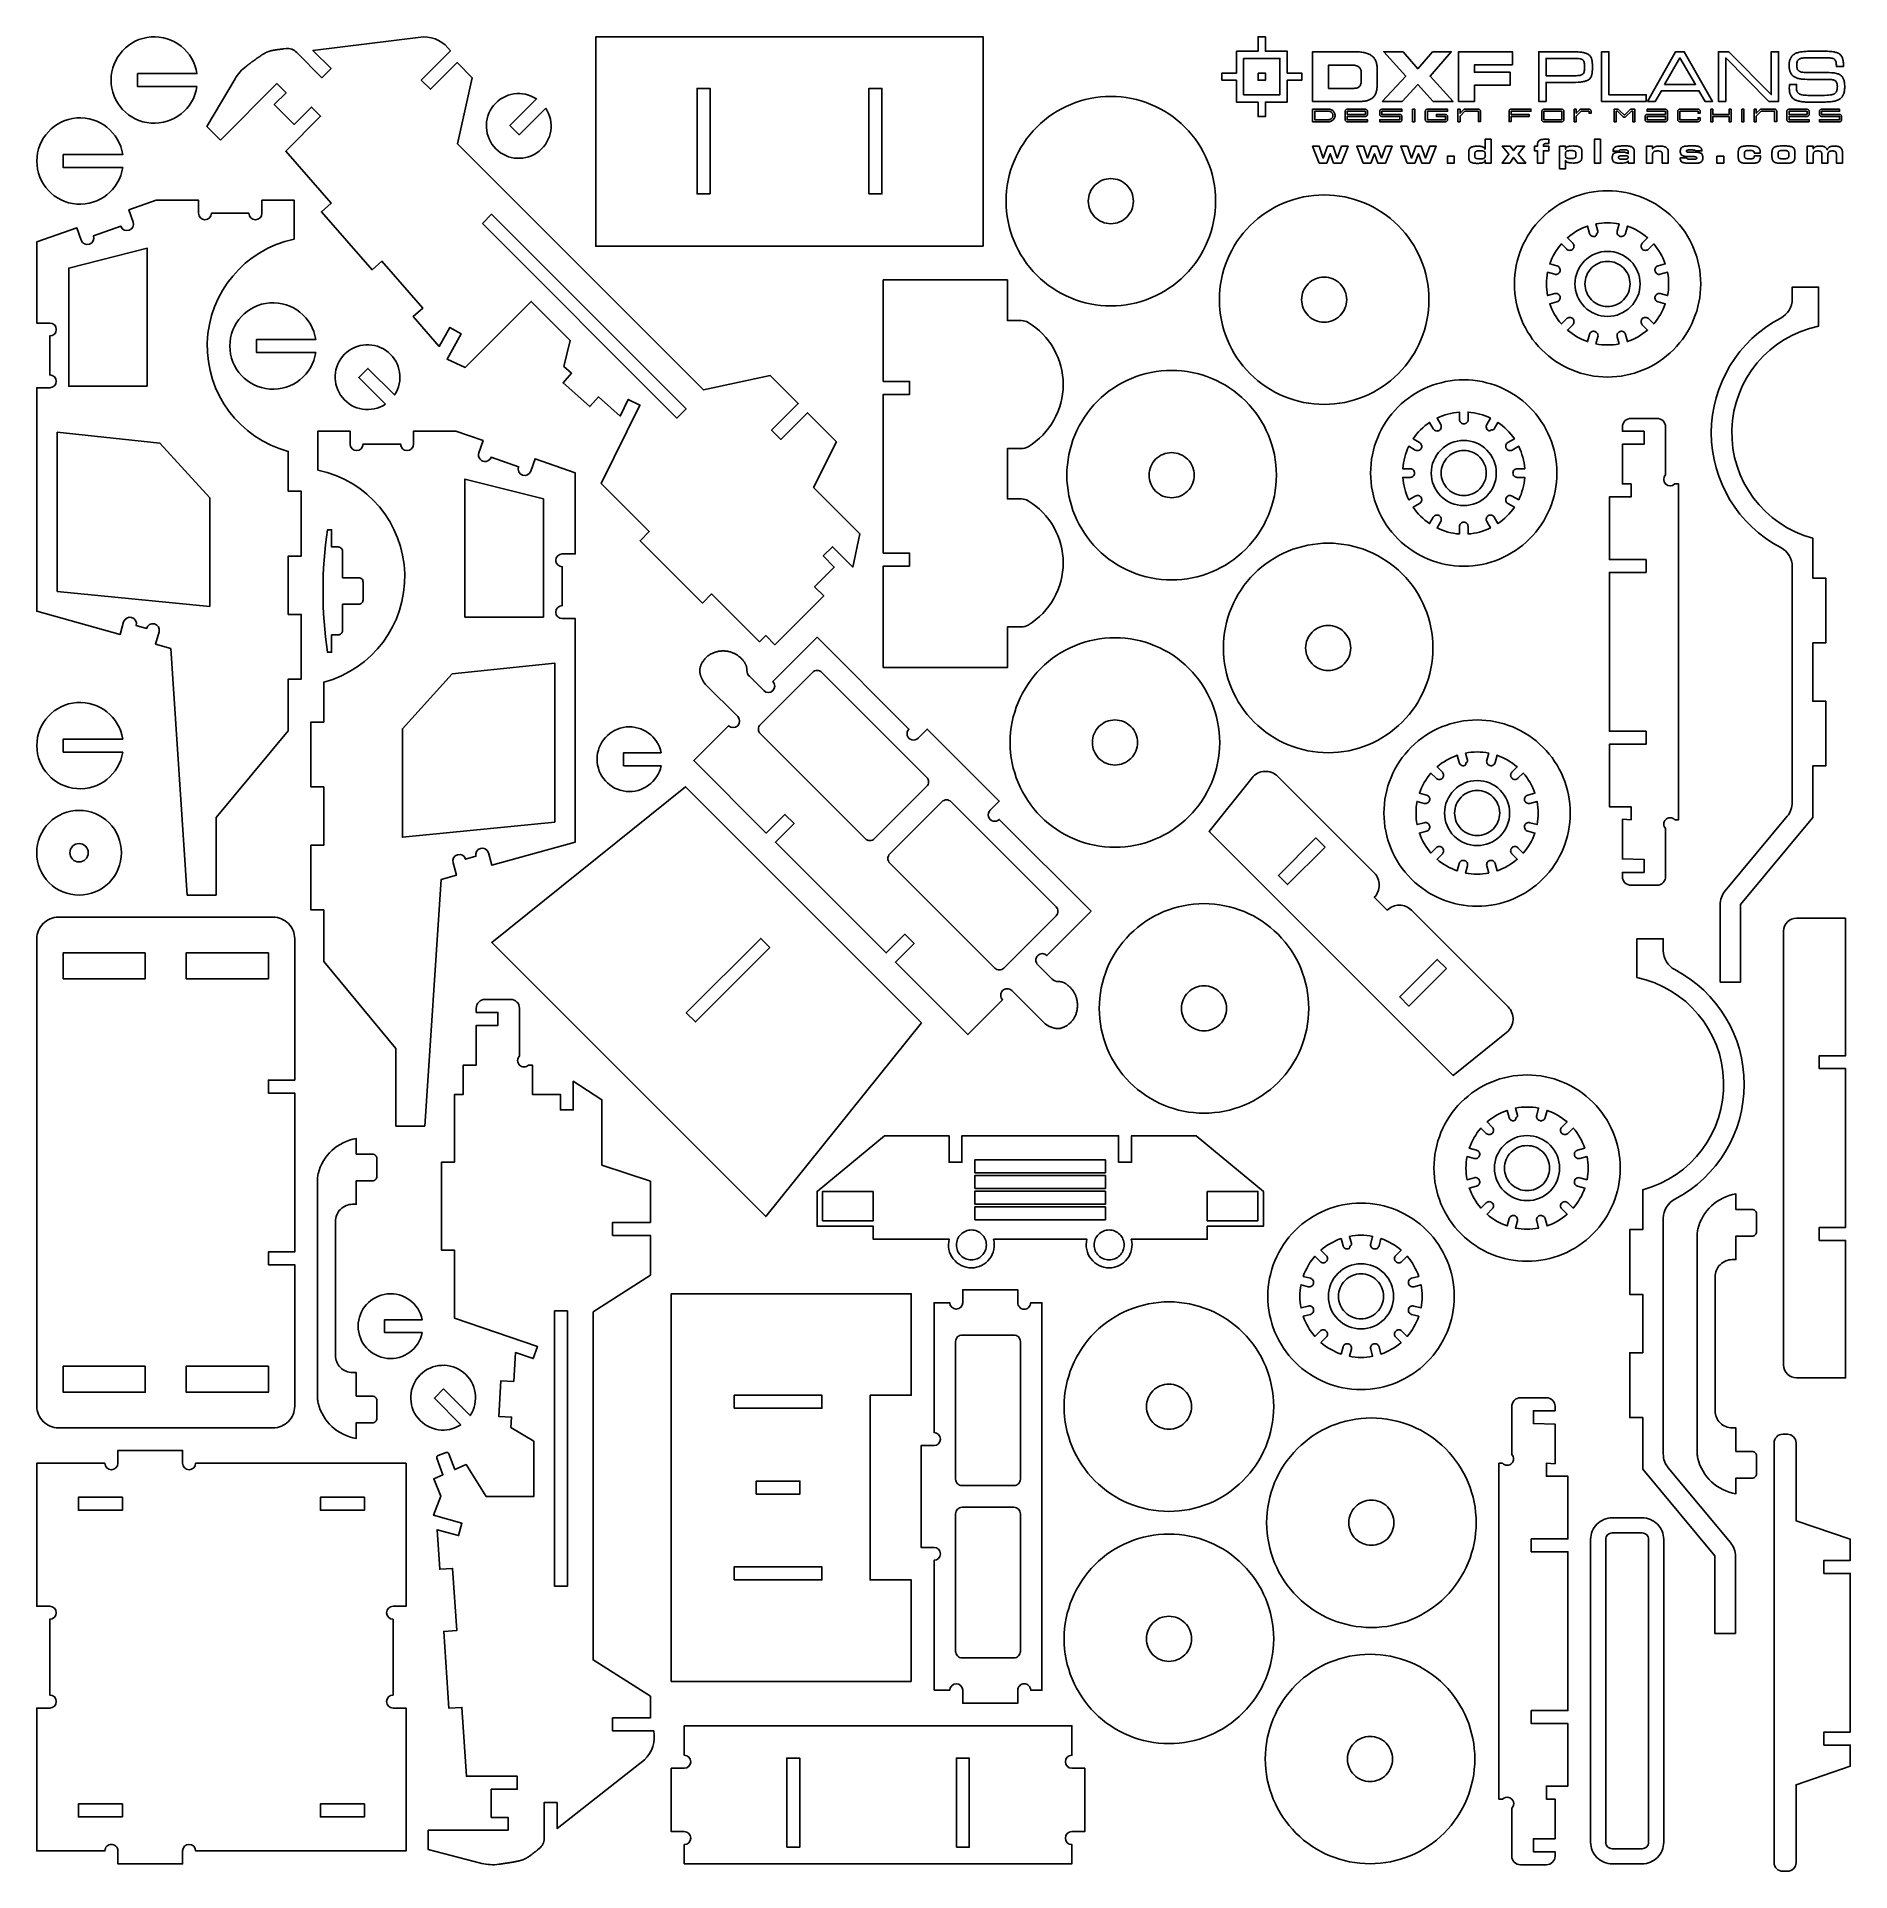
# Model space of a CAD drawing. Extents: x 17 to 786, y 12 to 791.
import ezdxf

# ---------------------------------------------------------------- set-up
doc = ezdxf.new("R2010")
doc.units = 0
doc.header["$MEASUREMENT"] = 0
for name, color, linetype in [('EXTERNAL_CUT', 62, 'CONTINUOUS'), ('HOLES', 5, 'CONTINUOUS'), ('IMPORT_-_LOGO_PADRAO', 62, 'CONTINUOUS'), ('POCKET_1MM', 3, 'CONTINUOUS')]:
    doc.layers.add(name, color=color, linetype=linetype)

msp = doc.modelspace()

# ---------------------------------------------------------------- linework, layer by layer
at = {"layer": 'EXTERNAL_CUT'}
for points in [[(84.6, 769.8), (59.39, 769.8), (59.39, 775.3), (84.6, 775.3, 0.927414), (48.15, 772.55, 0.927414)], [(94.6, 747.1), (118.56, 771.06), (122.45, 767.17), (117.4, 762.12), (125.83, 753.7), (133.2, 761.07), (137.09, 757.18), (122.25, 742.34), (141.56, 720.28), (137.42, 716.65), (158.94, 692.07), (163.08, 695.69), (180.48, 675.81), (176.34, 672.19), (187.43, 659.52), (191.97, 667.56), (196.76, 664.85), (190.72, 654.16), (198.48, 650.57), (226.49, 678.58), (243.03, 662.03), (240.34, 650.99), (243.58, 648.12), (239.94, 644), (251.3, 633.96), (254.94, 638.08), (264.13, 629.96), (267.61, 637.04), (272.55, 634.61), (256.17, 601.31), (276.54, 580.93), (272.65, 577.05), (299.11, 550.59), (303, 554.48), (323.32, 534.15), (325.95, 536.78), (329.83, 532.89), (350.58, 553.63), (346.69, 557.52), (355.06, 565.89), (350.38, 570.57), (354.27, 574.46), (362.88, 565.85), (365.93, 579.93), (346.28, 599.58), (355.98, 618.98), (343.63, 631.33), (332.31, 620.01), (328.42, 623.9), (339.74, 635.22), (327.86, 647.1), (299.6, 641.04), (195.2, 745.45), (201.45, 773.51), (194.97, 779.99), (183.64, 768.67), (179.75, 772.56), (192.13, 784.93, 0.25005), (180.68, 790.83), (133.82, 785.15), (141.54, 777.43), (137.65, 773.55), (126.91, 784.31, 0.228903), (122.4, 785.89), (121.52, 785.79), (121.38, 785.77), (121.23, 785.75), (121.07, 785.74), (120.9, 785.72), (120.72, 785.69), (120.52, 785.67), (120.33, 785.65), (120.12, 785.62), (119.91, 785.6), (119.7, 785.57), (119.48, 785.54), (119.25, 785.51), (119.03, 785.48), (118.8, 785.45), (118.58, 785.42), (118.35, 785.39), (118.13, 785.36), (117.91, 785.32), (117.69, 785.29), (117.47, 785.25), (117.27, 785.22), (117.06, 785.18), (116.86, 785.14), (116.67, 785.11), (116.48, 785.07), (116.29, 785.03), (116.1, 784.98), (115.92, 784.94), (115.74, 784.89), (115.56, 784.84), (115.39, 784.79), (115.21, 784.73), (115.04, 784.68), (114.86, 784.62), (114.69, 784.55), (114.52, 784.48), (114.34, 784.41), (114.17, 784.33), (113.99, 784.25), (113.82, 784.16), (113.64, 784.07), (113.46, 783.98), (113.27, 783.88), (113.09, 783.78), (112.91, 783.67), (112.72, 783.56), (112.53, 783.44), (112.35, 783.33), (112.16, 783.21), (111.97, 783.09), (111.78, 782.96), (111.59, 782.84), (111.4, 782.71), (111.22, 782.58), (111.03, 782.45), (110.84, 782.32), (110.65, 782.19), (110.47, 782.06), (110.28, 781.93), (110.1, 781.8), (109.92, 781.67), (109.74, 781.54), (109.56, 781.41), (109.38, 781.28), (109.21, 781.15), (109.04, 781.03), (108.87, 780.91), (108.7, 780.79), (108.54, 780.67), (108.38, 780.55), (108.23, 780.44), (108.07, 780.33), (107.93, 780.22), (107.78, 780.11), (107.64, 780.01), (107.51, 779.91), (107.38, 779.81), (107.26, 779.72), (107.14, 779.63), (107.02, 779.55), (106.91, 779.47), (106.81, 779.39), (106.72, 779.32), (106.62, 779.25), (106.54, 779.19), (106.46, 779.13), (106.38, 779.07), (106.31, 779.02), (106.24, 778.97), (106.18, 778.92), (106.12, 778.87), (106.06, 778.83), (106.01, 778.8), (105.96, 778.76), (105.92, 778.73), (105.88, 778.7), (105.84, 778.67), (105.81, 778.64), (105.78, 778.62), (105.57, 778.47, 0.099481), (100.75, 773.09), (88.83, 752.88)], [(232.61, 760.65), (221.31, 749.35), (217.43, 753.24), (228.72, 764.54, 0.904015), (211.43, 743.36, 0.904015)], [(472.43, 676.71, -0.414214), (427.97, 721.17, -0.414214), (472.43, 765.63, -0.414214), (516.89, 721.17, -0.414214)], [(53.09, 735.43), (27.88, 735.43), (27.88, 740.93), (53.09, 740.93, 0.927414), (16.64, 738.18, 0.927414)], [(711.17, 658.08, -0.414214), (655.26, 658.08, -0.414214), (655.26, 714, -0.414214), (711.17, 714, -0.414214)], [(80.45, 426.63), (92.71, 426.63), (92.71, 459.56), (123.33, 496.4), (123.33, 518.31), (128.82, 518.31), (128.82, 545.81), (123.33, 545.81), (123.33, 570.56), (128.82, 570.56), (128.82, 598.06), (123.33, 598.06), (123.33, 614.98, -0.790358), (125.81, 705.01), (125.81, 721.51), (112.16, 721.51), (112.16, 716.02, -1), (106.66, 716.02), (90.75, 716.02, -1), (85.25, 716.02), (85.25, 721.51), (67.24, 721.51), (55.71, 717.49), (57.52, 712.29, -1), (52.33, 710.48), (40.68, 706.41, -1), (35.49, 704.6), (33.68, 709.79), (16.63, 703.83), (16.63, 669.44), (22.13, 669.44, -1), (22.13, 663.94), (22.13, 647.45, -1), (22.13, 641.95), (16.63, 641.95), (16.63, 547.11), (52.02, 537.26), (53.49, 542.56, -1), (58.79, 541.08), (63.2, 539.85, -1), (68.5, 538.38), (67.02, 533.08), (73.49, 531.28)], [(562.95, 634.89, -0.414214), (518.49, 679.35, -0.414214), (562.95, 723.8, -0.414214), (607.41, 679.35, -0.414214)], [(375.84, 523.23), (428.51, 523.23), (428.51, 540.47), (434.51, 540.47, 0.137155), (437.36, 541.27, 0.563027), (437.36, 594, 0.137155), (434.51, 594.8), (428.51, 594.8), (428.51, 616.15), (434.51, 616.15, 0.137155), (437.36, 616.94, 0.563027), (437.36, 669.68, 0.137155), (434.51, 670.47), (428.51, 670.47), (428.51, 687.71), (375.84, 687.71), (375.84, 644.66), (387.03, 644.66), (387.03, 639.16), (375.84, 639.16), (375.84, 571.79), (387.03, 571.79), (387.03, 566.29), (375.84, 566.29)], [(135.02, 656.94), (109.8, 656.94), (109.8, 662.44), (135.02, 662.44, 0.927414), (98.56, 659.69, 0.927414)], [(730.98, 389.77), (739.69, 389.77), (739.69, 422.71), (770.31, 459.55), (770.31, 481.46), (775.81, 481.46), (775.81, 508.96), (770.31, 508.96), (770.31, 533.71), (775.81, 533.71), (775.81, 561.21), (770.31, 561.21), (770.31, 578.13, -0.790358), (772.8, 668.16), (772.8, 684.66), (761.6, 684.66), (761.6, 679.66, -0.278811), (756.69, 671.55, 0.604622), (756.69, 574.15, -0.278811), (761.6, 566.03), (761.6, 466.01, -0.175112), (759.48, 460.15), (733.1, 428.4, 0.175112), (730.98, 422.54)], [(164.55, 635.01), (153.26, 646.31), (157.15, 650.2), (168.44, 638.9, 0.904015), (147.26, 656.2, 0.904015)], [(498.21, 560.41, -0.414214), (453.76, 604.87, -0.414214), (498.21, 649.33, -0.414214), (542.67, 604.87, -0.414214)], [(622.2, 566.24, -0.414214), (582.66, 605.78, -0.414214), (622.2, 645.32, -0.414214), (661.73, 605.78, -0.414214)], [(181.3, 328.66), (169.05, 328.66), (169.05, 361.6), (138.43, 398.44), (138.43, 420.35), (132.93, 420.35), (132.93, 447.84), (138.43, 447.84), (138.43, 472.59), (132.93, 472.59), (132.93, 500.09), (138.43, 500.09), (138.43, 517.02, 0.790358), (135.94, 607.05), (135.94, 623.55), (149.59, 623.55), (149.59, 618.05, 1), (155.09, 618.05), (171.01, 618.05, 1), (176.51, 618.05), (176.51, 623.55), (194.52, 623.55), (206.05, 619.52), (204.24, 614.33, 1), (209.43, 612.51), (221.07, 608.44, 1), (226.26, 606.63), (228.08, 611.82), (245.12, 605.86), (245.12, 571.47), (239.62, 571.47, 1), (239.62, 565.97), (239.62, 549.49, 1), (239.62, 543.99), (245.12, 543.99), (245.12, 449.14), (209.74, 439.29), (208.26, 444.59, 1), (202.97, 443.11), (198.56, 441.89, 1), (193.26, 440.41), (194.73, 435.11), (188.27, 433.31)], [(704.19, 628.98), (693.19, 628.98, 0.414214), (689.52, 625.31), (689.52, 623.48), (698.69, 623.48), (698.69, 617.98), (689.52, 617.98), (689.52, 601.14), (693.19, 601.14), (693.19, 595.64), (684.02, 595.64), (684.02, 569.08), (699.6, 569.08), (699.6, 563.58), (684.02, 563.58), (684.02, 496.21), (699.6, 496.21), (699.6, 490.71), (684.02, 490.71), (684.02, 464.16), (693.19, 464.16), (693.19, 458.66), (689.52, 458.83), (689.52, 441.98), (698.69, 441.81), (698.69, 436.31), (689.52, 436.31), (689.52, 434.48, 0.414214), (693.19, 430.81), (704.19, 430.81, 0.414214), (707.85, 434.65), (707.85, 454.94, -0.414214), (707.85, 458.66, -0.414214), (711.74, 458.66), (713.35, 458.66), (713.35, 601.14), (711.74, 601.14, -1), (707.85, 605.03), (707.85, 625.31, 0.414214)], [(155.09, 551.96), (155.09, 559.52, 0.414214), (153.26, 561.36), (146.39, 561.36), (146.39, 572.56, 0.414214), (144.55, 574.39), (141.75, 574.39), (141.75, 581.73), (140.04, 581.73, 0.075189), (140.04, 529.75), (141.75, 529.75), (141.75, 537.09), (144.55, 537.09, 0.414214), (146.39, 538.92), (146.39, 550.12), (153.26, 550.12, 0.414214)], [(564.67, 487.08, -0.414214), (520.21, 531.54, -0.414214), (564.67, 576, -0.414214), (609.13, 531.54, -0.414214)], [(464.07, 419.79), (425.08, 458.78, -1), (421.19, 462.67), (425.08, 466.56), (394.54, 497.1), (390.65, 493.21, -1), (386.76, 497.1), (347.76, 536.09), (328.99, 517.32, -1), (325.1, 513.43), (319.03, 519.51, -0.19413), (317.95, 522.03), (317.95, 522.14), (317.95, 522.16), (317.95, 522.18), (317.95, 522.2), (317.95, 522.22), (317.95, 522.25), (317.95, 522.27), (317.95, 522.3), (317.94, 522.33), (317.94, 522.37), (317.94, 522.4), (317.94, 522.44), (317.94, 522.48), (317.93, 522.52), (317.93, 522.57), (317.93, 522.62), (317.92, 522.67), (317.92, 522.72), (317.91, 522.78), (317.91, 522.84), (317.9, 522.91), (317.9, 522.98), (317.89, 523.05), (317.88, 523.12), (317.87, 523.2), (317.86, 523.28), (317.84, 523.37), (317.82, 523.46), (317.8, 523.55), (317.78, 523.65), (317.75, 523.75), (317.72, 523.86), (317.68, 523.97), (317.64, 524.08), (317.6, 524.2), (317.55, 524.32), (317.49, 524.45), (317.43, 524.58), (317.37, 524.71), (317.29, 524.85), (317.21, 524.99), (317.13, 525.14), (317.03, 525.29), (316.94, 525.45), (316.83, 525.61), (316.72, 525.77), (316.6, 525.93), (316.47, 526.1), (316.33, 526.27), (316.19, 526.43), (316.05, 526.6), (315.89, 526.77), (315.73, 526.94), (315.56, 527.11), (315.38, 527.28), (315.2, 527.45), (315.01, 527.62), (314.81, 527.79), (314.6, 527.95), (314.39, 528.11), (314.17, 528.27), (313.94, 528.43), (313.71, 528.58), (313.46, 528.73), (313.21, 528.88), (312.96, 529.02), (312.7, 529.15), (312.43, 529.28), (312.15, 529.4), (311.87, 529.52), (311.58, 529.63), (311.29, 529.73), (310.99, 529.83), (310.69, 529.92), (310.37, 530), (310.06, 530.07), (309.74, 530.13), (309.41, 530.18), (309.08, 530.22), (308.74, 530.25), (308.4, 530.27), (308.06, 530.28), (307.71, 530.28), (307.36, 530.27), (307.01, 530.25), (306.65, 530.21), (306.3, 530.16), (305.95, 530.11), (305.59, 530.04), (305.24, 529.96), (304.89, 529.87), (304.55, 529.77), (304.2, 529.66), (303.87, 529.53), (303.53, 529.4), (303.21, 529.25), (302.88, 529.09), (302.57, 528.92), (302.27, 528.74), (301.97, 528.55), (301.68, 528.34), (301.4, 528.13), (301.13, 527.9), (300.87, 527.67), (300.63, 527.43), (300.39, 527.18), (300.16, 526.92), (299.94, 526.66), (299.73, 526.4), (299.54, 526.13), (299.35, 525.86), (299.18, 525.59), (299.02, 525.31), (298.86, 525.04), (298.73, 524.77), (298.6, 524.5), (298.48, 524.23), (298.38, 523.97), (298.29, 523.71), (298.21, 523.46), (298.15, 523.21), (298.09, 522.97), (298.05, 522.74), (298.02, 522.51), (298, 522.29), (297.99, 522.08), (297.98, 521.87), (297.99, 521.67), (298, 521.48), (298.02, 521.29), (298.04, 521.11), (298.07, 520.93), (298.1, 520.77), (298.14, 520.6), (298.17, 520.45), (298.21, 520.3), (298.25, 520.16), (298.3, 520.03), (298.34, 519.9), (298.38, 519.78), (298.42, 519.66), (298.45, 519.55), (298.49, 519.45), (298.52, 519.35), (298.55, 519.26), (298.59, 519.18), (298.61, 519.1), (298.64, 519.02), (298.67, 518.95), (298.69, 518.89), (298.72, 518.83), (298.74, 518.77), (298.76, 518.72), (298.78, 518.67), (298.79, 518.63), (298.81, 518.59), (298.83, 518.55), (298.84, 518.52), (298.85, 518.49), (298.86, 518.46), (298.94, 518.28, 0.096499), (300.42, 516.08), (314.09, 502.41, -1), (310.2, 498.53), (295.44, 483.76), (326.21, 453), (334.12, 460.91), (338.01, 457.02), (330.1, 449.11), (377.09, 402.12), (385, 410.03), (388.89, 406.14), (380.98, 398.23), (411.74, 367.46), (426.5, 382.22, -0.414214), (426.5, 386.11, -0.414214), (430.39, 386.11), (444.06, 372.44, 0.096499), (446.26, 370.96), (446.44, 370.89), (446.46, 370.87), (446.49, 370.86), (446.53, 370.85), (446.57, 370.83), (446.61, 370.82), (446.65, 370.8), (446.7, 370.78), (446.75, 370.76), (446.8, 370.74), (446.87, 370.71), (446.93, 370.69), (447, 370.66), (447.07, 370.63), (447.15, 370.61), (447.24, 370.58), (447.33, 370.54), (447.43, 370.51), (447.53, 370.47), (447.64, 370.44), (447.75, 370.4), (447.88, 370.36), (448, 370.32), (448.14, 370.28), (448.28, 370.23), (448.43, 370.19), (448.58, 370.16), (448.75, 370.12), (448.91, 370.09), (449.09, 370.06), (449.27, 370.04), (449.46, 370.02), (449.65, 370.01), (449.85, 370.01), (450.06, 370.01), (450.27, 370.02), (450.49, 370.04), (450.72, 370.07), (450.95, 370.11), (451.19, 370.17), (451.44, 370.23), (451.69, 370.31), (451.95, 370.4), (452.21, 370.5), (452.48, 370.62), (452.75, 370.75), (453.02, 370.89), (453.29, 371.04), (453.57, 371.2), (453.84, 371.37), (454.11, 371.56), (454.38, 371.75), (454.64, 371.96), (454.9, 372.18), (455.16, 372.41), (455.41, 372.65), (455.65, 372.9), (455.88, 373.15), (456.11, 373.42), (456.32, 373.7), (456.53, 373.99), (456.72, 374.29), (456.9, 374.59), (457.07, 374.91), (457.23, 375.23), (457.38, 375.55), (457.51, 375.89), (457.64, 376.22), (457.75, 376.57), (457.85, 376.91), (457.94, 377.26), (458.02, 377.61), (458.09, 377.97), (458.14, 378.32), (458.19, 378.67), (458.22, 379.03), (458.25, 379.38), (458.26, 379.73), (458.26, 380.08), (458.25, 380.42), (458.23, 380.76), (458.2, 381.1), (458.16, 381.43), (458.11, 381.76), (458.05, 382.08), (457.98, 382.4), (457.9, 382.71), (457.81, 383.01), (457.71, 383.31), (457.61, 383.6), (457.5, 383.89), (457.38, 384.17), (457.26, 384.45), (457.13, 384.72), (456.99, 384.98), (456.85, 385.24), (456.71, 385.48), (456.56, 385.73), (456.41, 385.96), (456.25, 386.19), (456.09, 386.41), (455.93, 386.62), (455.77, 386.83), (455.6, 387.03), (455.43, 387.22), (455.26, 387.4), (455.09, 387.58), (454.92, 387.75), (454.75, 387.91), (454.58, 388.07), (454.41, 388.21), (454.24, 388.35), (454.08, 388.49), (453.91, 388.62), (453.75, 388.74), (453.59, 388.85), (453.43, 388.96), (453.27, 389.06), (453.12, 389.15), (452.97, 389.24), (452.83, 389.31), (452.69, 389.39), (452.56, 389.45), (452.42, 389.52), (452.3, 389.57), (452.18, 389.62), (452.06, 389.67), (451.95, 389.71), (451.84, 389.74), (451.73, 389.77), (451.63, 389.8), (451.53, 389.82), (451.44, 389.84), (451.35, 389.86), (451.26, 389.88), (451.18, 389.89), (451.1, 389.9), (451.03, 389.91), (450.95, 389.92), (450.89, 389.92), (450.82, 389.93), (450.76, 389.94), (450.7, 389.94), (450.65, 389.94), (450.6, 389.95), (450.55, 389.95), (450.5, 389.95), (450.46, 389.96), (450.42, 389.96), (450.38, 389.96), (450.34, 389.96), (450.31, 389.97), (450.28, 389.97), (450.25, 389.97), (450.23, 389.97), (450.2, 389.97), (450.18, 389.97), (450.16, 389.97), (450.14, 389.97), (450.12, 389.97), (450.01, 389.97, -0.19413), (447.48, 391.05), (441.41, 397.12, -0.414214), (441.41, 401.01, -0.414214), (445.3, 401.01)], [(474.15, 446.98, -0.414214), (429.69, 491.43, -0.414214), (474.15, 535.89, -0.414214), (518.61, 491.43, -0.414214)], [(53.09, 487.36), (27.88, 487.36), (27.88, 492.86), (53.09, 492.86, 0.927414), (16.64, 490.11, 0.927414)], [(655.82, 433.51, -0.414214), (599.91, 433.51, -0.414214), (599.91, 489.43, -0.414214), (655.82, 489.43, -0.414214)], [(281.59, 481.58), (265.62, 481.58), (265.62, 487.08), (281.59, 487.08, 0.904015), (254.39, 484.33, 0.904015)], [(589.68, 420.23), (584.2, 425.71, 0.414214), (584.2, 436.08), (543.26, 477.03, 0.446654), (532.35, 476.43), (514.12, 453.69), (617.66, 350.15), (640.4, 368.39, 0.446654), (640.99, 379.29), (600.05, 420.23, 0.414214)], [(47.29, 431.91, -0.414214), (21.85, 431.91, -0.414214), (21.85, 457.35, -0.414214), (47.29, 457.35, -0.414214)], [(511.96, 334.11, -0.414214), (467.5, 378.57, -0.414214), (511.96, 423.03, -0.414214), (556.42, 378.57, -0.414214)], [(116.92, 417.3), (25.8, 417.3, 0.414214), (16.63, 408.14), (16.63, 209.74, 0.414214), (25.8, 200.57), (116.92, 200.57, 0.414214), (126.09, 209.74), (126.09, 269.75), (114.9, 269.75), (114.9, 275.25), (126.09, 275.25), (126.09, 342.63), (114.9, 342.63), (114.9, 348.13), (126.09, 348.13), (126.09, 408.14, 0.414214)], [(784.24, 416.89), (763.42, 416.89, 0.414214), (757.92, 411.39), (757.92, 227.25, 0.414214), (763.42, 221.76), (784.24, 221.76), (784.24, 280.14), (773.06, 280.14), (773.06, 285.64), (784.24, 285.64), (784.24, 353.01), (773.06, 353.01), (773.06, 358.51), (784.24, 358.51)], [(737.48, 113.25), (728.77, 113.25), (728.77, 146.19), (698.15, 183.03), (698.15, 204.93), (692.65, 204.93), (692.65, 232.43), (698.15, 232.43), (698.15, 257.18), (692.65, 257.18), (692.65, 284.68), (698.15, 284.68), (698.15, 301.6, 0.790358), (695.66, 391.64), (695.66, 408.14), (706.86, 408.14), (706.86, 403.14, 0.278811), (711.77, 395.02, -0.604622), (711.77, 297.63, 0.278811), (706.86, 289.51), (706.86, 189.48, 0.175112), (708.98, 183.63), (735.36, 151.88, -0.175112), (737.48, 146.02)], [(274.56, 59.72, 0.25005), (278.48, 71.98), (260.98, 71.98), (260.98, 77.48), (277, 77.48), (277, 86.66), (252.73, 102.08), (252.73, 249.73), (277, 265.42), (277, 282.23), (260.98, 282.23), (260.98, 287.73), (277, 287.73), (277, 305.19), (256.43, 312.05), (256.43, 339.84), (244.31, 347.63), (244.31, 335.46), (238.81, 335.46), (238.81, 342.08), (226.97, 342.08), (226.97, 354.52), (225.35, 354.52, -0.414214), (221.47, 354.52, -0.414214), (221.47, 358.4), (221.47, 378.69, 0.414214), (217.8, 382.36), (206.8, 382.36, 0.414214), (203.13, 378.69), (203.13, 376.86), (212.3, 376.86), (212.3, 371.36), (203.13, 371.36), (203.13, 354.52), (197.63, 354.52), (197.63, 342.08), (193.92, 342.08), (193.92, 313.34), (188.42, 313.34), (188.42, 275.92), (193.92, 275.92), (193.92, 247.11), (229.06, 235.14), (227.28, 229.94), (219.82, 232.48), (219.06, 220.24), (213.57, 220.58), (212.64, 205.44), (218.13, 205.11), (217.86, 200.78), (227.57, 194.88), (227.57, 171.48), (207.37, 171.48), (198.78, 184.99), (194, 182.88), (191.54, 189.54, 0.414214), (190.36, 190.08), (186.92, 188.81, 0.414214), (186.38, 187.64), (188.96, 180.64), (185.07, 178.92), (188.02, 171.63), (185.02, 163.46), (197.07, 160.1), (195.6, 154.81), (186.48, 157.34), (187.6, 140.55), (193.09, 140.91), (194.84, 114.55), (189.35, 114.19), (191.52, 81.58), (197.01, 81.95), (198.95, 52.69), (220.52, 52.69), (220.52, 47.19), (209.51, 47.19), (209.51, 35.27), (216.65, 35.27), (216.65, 29.77), (182.77, 29.77), (182.77, 21.61), (205.49, 15.74, 0.099481), (212.7, 15.35), (212.96, 15.39), (213, 15.39), (213.04, 15.4), (213.09, 15.41), (213.14, 15.41), (213.19, 15.42), (213.25, 15.43), (213.31, 15.44), (213.38, 15.45), (213.45, 15.46), (213.53, 15.47), (213.61, 15.48), (213.7, 15.5), (213.8, 15.51), (213.9, 15.52), (214.01, 15.54), (214.12, 15.56), (214.24, 15.58), (214.36, 15.59), (214.5, 15.61), (214.64, 15.63), (214.78, 15.66), (214.94, 15.68), (215.1, 15.7), (215.26, 15.73), (215.43, 15.75), (215.61, 15.78), (215.79, 15.81), (215.98, 15.84), (216.17, 15.87), (216.36, 15.9), (216.56, 15.93), (216.76, 15.96), (216.97, 15.99), (217.18, 16.02), (217.39, 16.06), (217.61, 16.09), (217.82, 16.13), (218.04, 16.16), (218.26, 16.2), (218.48, 16.24), (218.71, 16.28), (218.93, 16.31), (219.16, 16.35), (219.38, 16.39), (219.6, 16.43), (219.83, 16.48), (220.05, 16.52), (220.27, 16.56), (220.5, 16.61), (220.72, 16.66), (220.93, 16.71), (221.15, 16.76), (221.36, 16.81), (221.57, 16.86), (221.78, 16.91), (221.98, 16.97), (222.18, 17.03), (222.37, 17.09), (222.56, 17.15), (222.75, 17.22), (222.93, 17.28), (223.11, 17.35), (223.28, 17.42), (223.46, 17.5), (223.62, 17.57), (223.79, 17.65), (223.95, 17.74), (224.12, 17.82), (224.28, 17.91), (224.44, 18), (224.6, 18.09), (224.76, 18.19), (224.92, 18.29), (225.08, 18.4), (225.25, 18.5), (225.41, 18.61), (225.58, 18.73), (225.75, 18.85), (225.92, 18.97), (226.1, 19.1), (226.28, 19.23), (226.46, 19.36), (226.64, 19.5), (226.82, 19.63), (227, 19.77), (227.18, 19.91), (227.36, 20.04), (227.54, 20.18), (227.72, 20.32), (227.89, 20.45), (228.06, 20.58), (228.22, 20.71), (228.37, 20.83), (228.52, 20.95), (228.67, 21.06), (228.8, 21.17), (228.93, 21.27), (229.05, 21.37), (229.16, 21.45), (229.85, 22, 0.228903), (231.93, 26.31), (231.91, 41.51), (237.41, 41.51), (237.41, 30.6)], [(677.02, 282.84, -0.414214), (621.1, 282.84, -0.414214), (621.1, 338.76, -0.414214), (677.02, 338.76, -0.414214)], [(160.9, 204.54), (160.9, 212.19, 0.414214), (159.07, 214.02), (152.19, 214.02), (152.19, 224.01), (150.67, 224.01, -0.414214), (143.33, 231.34), (143.33, 288.09, -0.414214), (150.67, 295.43), (152.19, 295.43), (152.19, 305.41), (159.07, 305.41, 0.414214), (160.9, 307.25), (160.9, 314.9, 0.414214), (159.07, 316.73), (152.19, 316.73), (152.19, 323.33, 0.304566), (136.04, 308.37, 0.058108), (135.8, 306.26), (135.8, 213.18, 0.058108), (136.04, 211.07, 0.304566), (152.19, 196.11), (152.19, 202.71), (159.07, 202.71, 0.414214)], [(508.58, 324.5), (537.18, 300.92), (537.18, 286.13), (513.32, 286.13), (513.32, 280.63), (481.1, 280.63, -0.491191), (471.7, 268.46, -0.491191), (462.3, 280.63), (422.65, 280.63, -0.491191), (413.25, 268.46, -0.491191), (403.85, 280.63), (371.63, 280.63), (371.63, 286.13), (347.77, 286.13), (347.77, 300.92), (376.37, 324.5), (403.75, 324.5), (403.75, 313.31), (409.25, 313.31), (409.25, 324.5), (475.7, 324.5), (475.7, 313.31), (481.2, 313.31), (481.2, 324.5)], [(606.55, 228.41, -0.414214), (550.64, 228.41, -0.414214), (550.64, 284.33, -0.414214), (606.55, 284.33, -0.414214)], [(746.41, 291.41), (746.41, 283.76, -0.414214), (744.57, 281.93), (737.7, 281.93), (737.7, 271.94), (736.17, 271.94, 0.414214), (728.84, 264.61), (728.84, 207.86, 0.414214), (736.17, 200.52), (737.7, 200.52), (737.7, 190.54), (744.57, 190.54, -0.414214), (746.41, 188.7), (746.41, 181.05, -0.414214), (744.57, 179.22), (737.7, 179.22), (737.7, 172.62, -0.304566), (721.55, 187.59, -0.058108), (721.3, 189.69), (721.3, 282.77, -0.058108), (721.55, 284.88, -0.304566), (737.7, 299.84), (737.7, 293.24), (744.57, 293.24, -0.414214)], [(180.19, 240.96), (164.22, 240.96), (164.22, 246.46), (180.19, 246.46, 0.904015), (152.99, 243.71, 0.904015)], [(397.38, 89.2), (404.09, 89.2, -1), (409.59, 89.2), (409.59, 83.7), (432.93, 83.7), (432.93, 89.2, -0.414214), (435.68, 91.95, -0.414214), (438.43, 89.2), (443.21, 89.2), (443.21, 253.68), (438.43, 253.68, -0.414214), (435.68, 250.93, -0.414214), (432.93, 253.68), (432.93, 259.18), (409.59, 259.18), (409.59, 253.68, -1), (404.09, 253.68), (397.38, 253.68), (397.38, 198.54, -1), (397.38, 193.04), (391.88, 193.04), (391.88, 149.85), (397.38, 149.85, -1), (397.38, 144.35)], [(497.07, 165.11, -0.414214), (452.61, 209.57, -0.414214), (497.07, 254.03, -0.414214), (541.53, 209.57, -0.414214)], [(409.3, 176.03), (431.3, 176.03, 0.414214), (434.05, 178.78), (434.05, 237.19, 0.414214), (431.3, 239.94), (409.3, 239.94, 0.414214), (406.55, 237.19), (406.55, 178.78, 0.414214)], [(196.64, 201.9), (185.34, 213.2), (189.23, 217.08), (200.53, 205.79, 0.904015), (179.34, 223.08, 0.904015)], [(646.25, 15.18), (657.25, 15.18, 0.414214), (660.92, 18.85), (660.92, 20.68), (651.75, 20.68), (651.75, 26.18), (660.92, 26.18), (660.92, 43.03), (657.25, 43.03), (657.25, 48.53), (666.42, 48.53), (666.42, 75.08), (650.84, 75.08), (650.84, 80.58), (666.42, 80.58), (666.42, 147.95), (650.84, 147.95), (650.84, 153.45), (666.42, 153.45), (666.42, 180.01), (657.25, 180.01), (657.25, 185.51), (660.92, 185.34), (660.92, 202.18), (651.75, 202.35), (651.75, 207.85), (660.92, 207.85), (660.92, 209.69, 0.414214), (657.25, 213.35), (646.25, 213.35, 0.414214), (642.58, 209.51), (642.58, 189.23, -0.414214), (642.58, 185.51, -0.414214), (638.69, 185.51), (637.08, 185.51), (637.08, 43.03), (638.69, 43.03, -1), (642.58, 39.14), (642.58, 18.85, 0.414214)], [(614.44, 128.86, -0.414214), (551.57, 128.86, -0.414214), (551.57, 191.73, -0.414214), (614.44, 191.73, -0.414214)], [(759.54, 197.86), (757.58, 197.86, 0.414214), (753.91, 194.2), (753.91, 16.03, 0.414214), (757.58, 12.37), (759.54, 12.37, 0.414214), (763.2, 16.03), (763.2, 49.11), (786.24, 56.93), (786.24, 65.93), (775.05, 65.93), (775.05, 71.43), (786.24, 71.43), (786.24, 138.8), (775.05, 138.8), (775.05, 144.3), (786.24, 144.3), (786.24, 153.3), (763.2, 161.12), (763.2, 194.2, 0.414214)], [(173.35, 185.51), (84.01, 185.51, -1), (78.51, 185.51), (78.51, 191.01), (51.03, 191.01), (51.03, 185.51, -1), (45.53, 185.51), (16.63, 185.51), (16.63, 124.86), (22.13, 124.86, -1), (22.13, 119.36), (22.13, 87.17, -1), (22.13, 81.67), (16.63, 81.67), (16.63, 21.03), (45.53, 21.03, -0.414214), (48.28, 23.78, -0.414214), (51.03, 21.03), (51.03, 15.53), (78.51, 15.53), (78.51, 21.03, -1), (84.01, 21.03), (173.35, 21.03), (173.35, 81.67), (167.85, 81.67, -1), (167.85, 87.17), (167.85, 119.36, -1), (167.85, 124.86), (173.35, 124.86)], [(409.3, 102.95), (431.3, 102.95, 0.414214), (434.05, 105.7), (434.05, 164.11, 0.414214), (431.3, 166.86), (409.3, 166.86, 0.414214), (406.55, 164.11), (406.55, 105.7, 0.414214)], [(676.04, 153.2), (676.04, 24.71, 0.414214), (685.21, 15.54), (697.89, 15.54, 0.414214), (707.06, 24.71), (707.06, 153.2, 0.414214), (697.89, 162.36), (685.21, 162.36, 0.414214)], [(497.07, 66.57, -0.414214), (452.61, 111.03, -0.414214), (497.07, 155.49, -0.414214), (541.53, 111.03, -0.414214)], [(582.43, 15.58, -0.414214), (537.97, 60.04, -0.414214), (582.43, 104.5, -0.414214), (626.89, 60.04, -0.414214)], [(291.4, 15.56), (291.4, 23.71, 1), (291.4, 29.21), (285.9, 29.21), (285.9, 56.13), (291.4, 56.13, 1), (291.4, 61.63), (291.4, 74.14), (455.88, 74.14), (455.88, 61.63, 1), (455.88, 56.13), (461.38, 56.13), (461.38, 29.21), (455.88, 29.21, 1), (455.88, 23.71), (455.88, 15.56)]]:
    msp.add_lwpolyline(points, format="xyb", close=True, dxfattribs=at)
for points in [[(418.29, 702.01), (253.81, 702.01), (253.81, 790.84), (418.29, 790.84)], [(392.1, 372.48), (325.99, 290.25), (209.69, 406.56), (291.91, 472.67)], [(387.72, 92.98), (285.9, 92.98), (285.9, 257.47), (387.72, 257.47), (387.72, 214.41), (370.28, 214.41), (370.28, 136.04), (387.72, 136.04)]]:
    msp.add_lwpolyline(points, close=True, dxfattribs=at)
at = {"layer": 'HOLES'}
for points in [[(302.37, 724.22), (296.87, 724.22), (296.87, 768.97), (302.37, 768.97)], [(369.74, 724.22), (369.74, 768.97), (375.24, 768.97), (375.24, 724.22)], [(205.72, 711.71), (288.31, 629.12), (292.2, 633.01), (209.61, 715.59)], [(63.47, 642.61), (30.16, 642.61), (30.16, 692.76), (63.47, 701.19)], [(25.34, 555.54), (25.34, 623.12), (68.88, 618.52), (90, 595.21), (90, 549.16)], [(198.29, 544.64), (231.6, 544.64), (231.6, 594.8), (198.29, 603.22)], [(236.42, 457.57), (236.42, 525.15), (192.87, 520.55), (171.76, 497.25), (171.76, 451.19)], [(563.33, 447), (559.44, 450.89), (543.54, 434.99), (547.42, 431.1)], [(327.71, 404.38), (323.82, 408.27), (292.25, 376.71), (296.14, 372.82)], [(62.65, 402.18), (62.65, 391.18), (27.82, 391.18), (27.82, 402.18)], [(114.9, 402.18), (114.9, 391.18), (80.07, 391.18), (80.07, 402.18)], [(614.86, 395.47), (598.95, 379.57), (595.06, 383.46), (610.97, 399.36)], [(241.82, 133.38), (241.82, 250.17), (236.32, 250.17), (236.32, 133.38)], [(62.65, 226.7), (27.82, 226.7), (27.82, 215.7), (62.65, 215.7)], [(114.9, 226.7), (80.07, 226.7), (80.07, 215.7), (114.9, 215.7)], [(312.53, 208.91), (312.53, 214.41), (349.84, 214.41), (349.84, 208.91)], [(321.91, 172.48), (340.47, 172.48), (340.47, 177.97), (321.91, 177.97)], [(52.96, 171.08), (52.96, 165.58), (34.32, 165.58), (34.32, 171.08)], [(155.67, 171.08), (137.02, 171.08), (137.02, 165.58), (155.67, 165.58)], [(312.53, 136.04), (312.53, 141.54), (349.84, 141.54), (349.84, 136.04)], [(334.91, 22.57), (334.91, 60.4), (340.41, 60.4), (340.41, 22.57)], [(406.86, 22.57), (412.36, 22.57), (412.36, 60.4), (406.86, 60.4)], [(52.96, 35.46), (34.32, 35.46), (34.32, 40.96), (52.96, 40.96)], [(155.67, 40.96), (155.67, 35.46), (137.02, 35.46), (137.02, 40.96)]]:
    msp.add_lwpolyline(points, close=True, dxfattribs=at)
for points in [[(472.43, 711.6, -0.414214), (462.86, 721.17, -0.414214), (472.43, 730.74, -0.414214), (482, 721.17, -0.414214)], [(689.98, 679.27, -0.414214), (676.45, 679.27, -0.414214), (676.45, 692.81, -0.414214), (689.98, 692.81, -0.414214)], [(562.95, 669.78, -0.414214), (553.38, 679.35, -0.414214), (562.95, 688.92, -0.414214), (572.52, 679.35, -0.414214)], [(622.2, 596.21, -0.414214), (612.63, 605.78, -0.414214), (622.2, 615.35, -0.414214), (631.77, 605.78, -0.414214)], [(498.21, 595.3, -0.414214), (488.64, 604.87, -0.414214), (498.21, 614.44, -0.414214), (507.78, 604.87, -0.414214)], [(564.67, 521.97, -0.414214), (555.1, 531.54, -0.414214), (564.67, 541.11, -0.414214), (574.24, 531.54, -0.414214)], [(394.25, 476.64), (349.71, 521.18, 0.414214), (345.82, 521.18), (323.69, 499.05, 0.414214), (323.69, 495.16), (368.23, 450.62, 0.414214), (372.12, 450.62), (394.25, 472.75, 0.414214)], [(474.15, 481.86, -0.414214), (464.58, 491.43, -0.414214), (474.15, 501, -0.414214), (483.72, 491.43, -0.414214)], [(634.63, 454.7, -0.414214), (621.1, 454.7, -0.414214), (621.1, 468.24, -0.414214), (634.63, 468.24, -0.414214)], [(449.16, 421.73), (404.62, 466.27, 0.414214), (400.73, 466.27), (378.6, 444.14, 0.414214), (378.6, 440.25), (423.14, 395.71, 0.414214), (427.03, 395.71), (449.16, 417.84, 0.414214)], [(37.32, 441.88, -0.414214), (31.82, 441.88, -0.414214), (31.82, 447.37, -0.414214), (37.32, 447.37, -0.414214)], [(511.96, 369, -0.414214), (502.39, 378.57, -0.414214), (511.96, 388.14, -0.414214), (521.53, 378.57, -0.414214)], [(655.83, 304.03, -0.414214), (642.29, 304.03, -0.414214), (642.29, 317.56, -0.414214), (655.83, 317.56, -0.414214)], [(585.36, 249.61, -0.414214), (571.83, 249.61, -0.414214), (571.83, 263.14, -0.414214), (585.36, 263.14, -0.414214)], [(497.07, 200, -0.414214), (487.5, 209.57, -0.414214), (497.07, 219.14, -0.414214), (506.64, 209.57, -0.414214)], [(589.77, 153.53, -0.414214), (576.24, 153.53, -0.414214), (576.24, 167.06, -0.414214), (589.77, 167.06, -0.414214)], [(682.46, 153.2), (682.46, 24.71, 0.414214), (685.21, 21.96), (697.89, 21.96, 0.414214), (700.64, 24.71), (700.64, 153.2, 0.414214), (697.89, 155.95), (685.21, 155.95, 0.414214)], [(497.07, 101.46, -0.414214), (487.5, 111.03, -0.414214), (497.07, 120.6, -0.414214), (506.64, 111.03, -0.414214)], [(582.43, 50.47, -0.414214), (572.86, 60.04, -0.414214), (582.43, 69.61, -0.414214), (592, 60.04, -0.414214)]]:
    msp.add_lwpolyline(points, format="xyb", close=True, dxfattribs=at)
at = {"layer": 'IMPORT_-_LOGO_PADRAO'}
for points in [[(525.7, 784.79), (525.7, 775.54), (519.53, 775.54), (519.53, 772.46), (525.7, 772.46), (525.7, 763.21), (534.94, 763.21), (534.94, 757.05), (538.03, 757.05), (538.03, 763.21), (547.27, 763.21), (547.27, 772.46), (553.44, 772.46), (553.44, 775.54), (547.27, 775.54), (547.27, 784.79), (538.03, 784.79), (538.03, 790.96), (534.94, 790.96), (534.94, 784.79)], [(528.78, 781.71), (534.94, 781.71), (538.03, 781.71), (544.19, 781.71), (544.19, 775.54), (544.19, 772.46), (544.19, 766.3), (538.03, 766.3), (534.94, 766.3), (528.78, 766.3), (528.78, 772.46), (528.78, 775.54)], [(576.23, 784.53), (558.06, 784.53), (558.06, 763.47), (578.06, 763.47), (578.53, 763.48), (578.98, 763.5), (579.42, 763.53), (579.84, 763.58), (580.24, 763.64), (580.63, 763.71), (581, 763.79), (581.36, 763.89), (581.7, 764), (582.03, 764.12), (582.34, 764.25), (582.63, 764.4), (582.91, 764.56), (583.17, 764.74), (583.42, 764.92), (583.65, 765.12), (583.86, 765.34), (584.06, 765.57), (584.25, 765.81), (584.43, 766.07), (584.59, 766.34), (584.73, 766.63), (584.86, 766.93), (584.98, 767.25), (585.09, 767.58), (585.18, 767.93), (585.25, 768.29), (585.32, 768.67), (585.37, 769.06), (585.4, 769.46), (585.42, 769.88), (585.43, 770.32), (585.43, 777.38), (585.42, 777.83), (585.39, 778.27), (585.35, 778.7), (585.29, 779.11), (585.21, 779.5), (585.12, 779.88), (585.01, 780.24), (584.88, 780.59), (584.73, 780.92), (584.57, 781.24), (584.38, 781.54), (584.19, 781.82), (583.97, 782.09), (583.74, 782.35), (583.48, 782.59), (583.22, 782.81), (582.93, 783.02), (582.62, 783.21), (582.3, 783.39), (581.95, 783.56), (581.59, 783.72), (581.2, 783.86), (580.79, 783.99), (580.37, 784.1), (579.92, 784.2), (579.45, 784.29), (578.97, 784.36), (578.46, 784.42), (577.93, 784.47), (577.39, 784.5), (576.82, 784.52)], [(574.33, 778.92), (574.88, 778.91), (575.39, 778.87), (575.86, 778.81), (576.29, 778.73), (576.68, 778.62), (577.04, 778.48), (577.35, 778.32), (577.63, 778.14), (577.87, 777.93), (578.07, 777.7), (578.25, 777.44), (578.4, 777.15), (578.51, 776.83), (578.59, 776.48), (578.64, 776.11), (578.65, 775.71), (578.65, 772.1), (578.64, 771.7), (578.6, 771.34), (578.54, 771), (578.44, 770.69), (578.33, 770.41), (578.18, 770.16), (578.01, 769.93), (577.81, 769.73), (577.59, 769.56), (577.33, 769.41), (577.04, 769.28), (576.72, 769.18), (576.37, 769.1), (575.98, 769.04), (575.56, 769), (575.11, 768.99), (564.84, 768.99), (564.84, 778.92)], [(587.52, 763.47), (596.03, 763.47), (602.67, 770.66), (609.22, 763.47), (617.66, 763.47), (607.87, 774.16), (616.86, 784.53), (608.94, 784.53), (602.67, 777.37), (596.47, 784.53), (588.27, 784.53), (597.56, 774.16)], [(642.82, 778.98), (642.82, 784.53), (619.97, 784.53), (619.97, 763.47), (626.74, 763.47), (626.74, 770.35), (641.88, 770.35), (641.88, 775.84), (626.74, 775.84), (626.74, 778.98)], [(657.13, 763.47), (657.13, 771.56), (668.48, 771.56), (669.67, 771.58), (670.76, 771.63), (671.74, 771.71), (672.19, 771.77), (672.62, 771.83), (673.02, 771.9), (673.39, 771.98), (673.74, 772.07), (674.07, 772.17), (674.36, 772.28), (674.63, 772.4), (674.88, 772.52), (675.1, 772.65), (675.3, 772.8), (675.49, 772.96), (675.66, 773.13), (675.82, 773.32), (675.97, 773.52), (676.11, 773.73), (676.23, 773.96), (676.34, 774.21), (676.44, 774.47), (676.52, 774.74), (676.59, 775.03), (676.65, 775.33), (676.7, 775.65), (676.73, 775.98), (676.75, 776.32), (676.76, 776.68), (676.76, 779.38), (676.75, 779.74), (676.73, 780.08), (676.7, 780.41), (676.65, 780.73), (676.59, 781.03), (676.52, 781.31), (676.44, 781.59), (676.34, 781.85), (676.23, 782.09), (676.11, 782.32), (675.97, 782.54), (675.82, 782.74), (675.66, 782.93), (675.48, 783.11), (675.29, 783.27), (675.09, 783.41), (674.87, 783.55), (674.63, 783.67), (674.35, 783.79), (674.06, 783.9), (673.73, 784), (673.39, 784.09), (673.01, 784.18), (672.61, 784.25), (672.19, 784.32), (671.73, 784.37), (671.26, 784.42), (670.75, 784.46), (669.67, 784.51), (668.48, 784.53), (654.02, 784.53), (654.02, 763.47)], [(657.13, 774.4), (657.13, 781.74), (669.21, 781.74), (669.84, 781.73), (670.42, 781.7), (670.94, 781.66), (671.4, 781.59), (671.8, 781.51), (672.15, 781.41), (672.43, 781.29), (672.56, 781.22), (672.66, 781.15), (672.76, 781.07), (672.85, 780.98), (672.93, 780.88), (673.01, 780.76), (673.15, 780.51), (673.26, 780.21), (673.35, 779.87), (673.41, 779.48), (673.45, 779.05), (673.46, 778.58), (673.46, 777.6), (673.45, 777.12), (673.41, 776.68), (673.35, 776.29), (673.26, 775.95), (673.15, 775.64), (673.01, 775.38), (672.93, 775.27), (672.85, 775.17), (672.76, 775.08), (672.66, 775), (672.56, 774.92), (672.43, 774.86), (672.14, 774.74), (671.8, 774.64), (671.4, 774.55), (670.94, 774.49), (670.42, 774.44), (669.84, 774.41), (669.21, 774.4)], [(680.71, 763.47), (699.67, 763.47), (699.67, 766.29), (683.83, 766.29), (683.83, 784.53), (680.71, 784.53)], [(700.11, 763.47), (703.46, 763.47), (706.06, 767.99), (721.96, 767.99), (724.63, 763.47), (727.77, 763.47), (715.79, 784.53), (712.07, 784.53)], [(707.42, 770.7), (713.95, 781.95), (720.6, 770.7)], [(733.4, 763.47), (733.4, 781.92), (751.68, 763.47), (755.78, 763.47), (755.78, 784.53), (752.69, 784.53), (752.69, 766.39), (734.67, 784.53), (730.28, 784.53), (730.28, 763.47)], [(760.45, 770.7), (760.41, 770.42), (760.39, 770.2), (760.36, 768.89), (760.37, 768.52), (760.39, 768.16), (760.43, 767.81), (760.48, 767.47), (760.54, 767.15), (760.62, 766.85), (760.71, 766.55), (760.82, 766.27), (760.94, 766.01), (761.08, 765.75), (761.23, 765.52), (761.39, 765.29), (761.57, 765.08), (761.76, 764.88), (761.97, 764.69), (762.2, 764.52), (762.43, 764.36), (762.69, 764.22), (762.97, 764.08), (763.26, 763.95), (763.57, 763.83), (763.91, 763.73), (764.26, 763.63), (764.62, 763.54), (765.01, 763.46), (765.42, 763.4), (765.84, 763.34), (766.28, 763.3), (766.74, 763.26), (767.22, 763.23), (768.24, 763.21), (775.15, 763.21), (775.75, 763.22), (776.32, 763.24), (776.87, 763.26), (777.4, 763.3), (777.9, 763.35), (778.38, 763.41), (778.84, 763.49), (779.27, 763.57), (779.69, 763.66), (780.08, 763.77), (780.44, 763.89), (780.79, 764.02), (781.11, 764.15), (781.41, 764.3), (781.68, 764.47), (781.93, 764.64), (782.17, 764.82), (782.38, 765.03), (782.59, 765.25), (782.78, 765.48), (782.95, 765.74), (783.11, 766), (783.25, 766.29), (783.38, 766.59), (783.49, 766.91), (783.59, 767.25), (783.67, 767.6), (783.74, 767.97), (783.79, 768.36), (783.83, 768.77), (783.85, 769.19), (783.86, 769.62), (783.85, 770.15), (783.83, 770.65), (783.79, 771.11), (783.74, 771.55), (783.68, 771.95), (783.59, 772.32), (783.5, 772.67), (783.39, 772.98), (783.26, 773.27), (783.1, 773.54), (782.93, 773.81), (782.73, 774.05), (782.51, 774.29), (782.26, 774.51), (781.99, 774.71), (781.7, 774.9), (781.52, 775), (781.32, 775.09), (781.1, 775.17), (780.86, 775.25), (780.34, 775.39), (779.75, 775.5), (779.42, 775.55), (779.05, 775.59), (778.21, 775.65), (777.22, 775.69), (776.08, 775.7), (768.75, 775.7), (767.96, 775.71), (767.25, 775.74), (766.6, 775.79), (766.03, 775.87), (765.53, 775.96), (765.11, 776.08), (764.92, 776.15), (764.76, 776.22), (764.61, 776.29), (764.48, 776.38), (764.36, 776.47), (764.25, 776.56), (764.14, 776.67), (764.05, 776.79), (763.96, 776.92), (763.88, 777.05), (763.74, 777.35), (763.63, 777.69), (763.56, 778.06), (763.51, 778.47), (763.5, 778.92), (763.51, 779.35), (763.56, 779.75), (763.64, 780.11), (763.75, 780.44), (763.89, 780.73), (763.97, 780.86), (764.06, 780.99), (764.16, 781.1), (764.26, 781.21), (764.38, 781.3), (764.5, 781.39), (764.63, 781.47), (764.78, 781.55), (765.13, 781.68), (765.55, 781.8), (766.03, 781.89), (766.57, 781.96), (767.18, 782.01), (767.85, 782.04), (768.59, 782.05), (775.54, 782.05), (776.27, 782.04), (776.92, 782.02), (777.51, 781.97), (778.03, 781.9), (778.49, 781.81), (778.87, 781.7), (779.04, 781.63), (779.19, 781.57), (779.33, 781.49), (779.44, 781.41), (779.55, 781.33), (779.65, 781.24), (779.74, 781.13), (779.82, 781.02), (779.97, 780.76), (780.09, 780.47), (780.19, 780.13), (780.26, 779.76), (780.3, 779.35), (780.31, 778.9), (780.31, 778.29), (783.31, 778.29), (783.31, 779.17), (783.31, 779.54), (783.29, 779.9), (783.26, 780.24), (783.22, 780.57), (783.18, 780.88), (783.12, 781.18), (783.05, 781.46), (782.96, 781.72), (782.87, 781.98), (782.76, 782.22), (782.64, 782.45), (782.5, 782.68), (782.35, 782.88), (782.19, 783.08), (782.02, 783.27), (781.83, 783.44), (781.6, 783.62), (781.34, 783.79), (781.06, 783.94), (780.76, 784.08), (780.44, 784.2), (780.1, 784.31), (779.74, 784.41), (779.35, 784.49), (778.92, 784.56), (778.42, 784.62), (777.85, 784.67), (777.22, 784.72), (776.51, 784.75), (775.73, 784.77), (773.97, 784.79), (769.35, 784.79), (768.12, 784.77), (767.55, 784.74), (766.99, 784.71), (766.47, 784.66), (765.96, 784.6), (765.48, 784.53), (765.03, 784.46), (764.6, 784.37), (764.19, 784.27), (763.81, 784.16), (763.46, 784.04), (763.12, 783.91), (762.82, 783.76), (762.53, 783.61), (762.27, 783.45), (762.03, 783.27), (761.81, 783.08), (761.6, 782.88), (761.41, 782.66), (761.23, 782.42), (761.07, 782.17), (760.92, 781.9), (760.79, 781.62), (760.67, 781.32), (760.57, 781.01), (760.49, 780.68), (760.42, 780.33), (760.36, 779.97), (760.32, 779.6), (760.3, 779.21), (760.29, 778.8), (760.3, 778.4), (760.32, 778.02), (760.35, 777.65), (760.4, 777.29), (760.46, 776.95), (760.54, 776.63), (760.62, 776.32), (760.73, 776.02), (760.84, 775.74), (760.97, 775.48), (761.11, 775.23), (761.27, 774.99), (761.44, 774.77), (761.62, 774.57), (761.82, 774.38), (762.03, 774.2), (762.26, 774.04), (762.51, 773.89), (762.77, 773.74), (763.05, 773.61), (763.36, 773.49), (763.68, 773.38), (764.02, 773.28), (764.38, 773.19), (764.76, 773.11), (765.16, 773.04), (765.57, 772.98), (766.01, 772.94), (766.46, 772.9), (766.94, 772.87), (767.94, 772.85), (776.56, 772.85), (777.18, 772.84), (777.75, 772.81), (778.26, 772.76), (778.72, 772.69), (779.11, 772.6), (779.45, 772.49), (779.73, 772.35), (779.85, 772.28), (779.96, 772.2), (780.14, 772.02), (780.3, 771.8), (780.44, 771.55), (780.55, 771.26), (780.63, 770.94), (780.7, 770.58), (780.73, 770.19), (780.74, 769.76), (780.73, 769.23), (780.67, 768.74), (780.63, 768.52), (780.58, 768.31), (780.52, 768.1), (780.45, 767.91), (780.37, 767.74), (780.29, 767.57), (780.19, 767.41), (780.09, 767.27), (779.97, 767.13), (779.85, 767.01), (779.72, 766.9), (779.58, 766.8), (779.43, 766.7), (779.25, 766.62), (779.05, 766.54), (778.82, 766.46), (778.57, 766.39), (778.31, 766.33), (777.7, 766.22), (777, 766.14), (776.22, 766.08), (775.34, 766.05), (774.37, 766.03), (769.05, 766.03), (768.24, 766.04), (767.5, 766.08), (766.84, 766.13), (766.24, 766.21), (765.71, 766.3), (765.25, 766.42), (764.85, 766.56), (764.68, 766.64), (764.53, 766.73), (764.39, 766.82), (764.26, 766.92), (764.14, 767.03), (764.03, 767.14), (763.93, 767.27), (763.83, 767.4), (763.75, 767.55), (763.67, 767.7), (763.6, 767.86), (763.54, 768.03), (763.45, 768.39), (763.4, 768.79), (763.38, 769.22), (763.41, 770.02), (763.44, 770.7)], [(534.94, 775.54), (534.94, 772.46), (538.03, 772.46), (538.03, 775.54)], [(558.06, 760.19), (558.94, 760.19), (564.82, 760.19), (564.82, 760.19), (565.1, 760.17), (565.37, 760.13), (565.64, 760.07), (565.89, 759.98), (566.13, 759.87), (566.36, 759.73), (566.57, 759.58), (566.76, 759.41), (566.94, 759.22), (567.1, 759.02), (567.24, 758.8), (567.35, 758.56), (567.45, 758.32), (567.51, 758.07), (567.56, 757.8), (567.57, 757.53), (567.56, 757.26), (567.51, 756.99), (567.45, 756.74), (567.35, 756.5), (567.24, 756.26), (567.1, 756.04), (566.94, 755.84), (566.76, 755.65), (566.57, 755.48), (566.36, 755.33), (566.13, 755.19), (565.89, 755.08), (565.64, 754.99), (565.37, 754.93), (565.1, 754.89), (564.82, 754.87), (564.82, 754.87), (558.06, 754.87), (558.06, 755.74), (558.06, 759.32)], [(564.82, 759.32), (558.94, 759.32), (558.94, 755.74), (564.82, 755.74), (565.01, 755.75), (565.19, 755.78), (565.37, 755.82), (565.54, 755.88), (565.7, 755.96), (565.85, 756.05), (566, 756.15), (566.13, 756.27), (566.25, 756.39), (566.35, 756.53), (566.45, 756.68), (566.52, 756.84), (566.59, 757), (566.63, 757.17), (566.66, 757.35), (566.67, 757.53), (566.66, 757.71), (566.63, 757.89), (566.59, 758.06), (566.52, 758.23), (566.45, 758.38), (566.35, 758.53), (566.25, 758.67), (566.13, 758.79), (566, 758.91), (565.85, 759.01), (565.7, 759.1), (565.54, 759.18), (565.37, 759.24), (565.19, 759.28), (565.01, 759.31)], [(571.91, 755.74), (571.92, 755.57), (571.97, 755.4), (572.05, 755.26), (572.16, 755.13), (572.29, 755.02), (572.44, 754.94), (572.6, 754.89), (572.78, 754.87), (581.33, 754.87), (581.33, 755.74), (573.65, 755.74), (572.78, 755.74), (572.78, 756.62), (572.78, 757.09), (580.43, 757.09), (580.45, 757.09), (580.45, 757.09), (580.63, 757.11), (580.8, 757.16), (580.94, 757.24), (581.07, 757.35), (581.18, 757.48), (581.26, 757.63), (581.31, 757.79), (581.33, 757.97), (581.33, 759.3), (581.33, 759.32), (581.31, 759.49), (581.26, 759.66), (581.18, 759.81), (581.07, 759.93), (580.94, 760.04), (580.8, 760.12), (580.63, 760.17), (580.45, 760.19), (572.78, 760.19), (572.6, 760.17), (572.44, 760.12), (572.29, 760.04), (572.16, 759.93), (572.05, 759.81), (571.97, 759.66), (571.92, 759.49), (571.91, 759.32), (571.91, 759.3)], [(580.45, 759.32), (580.45, 759.3), (580.45, 758.84), (580.45, 758.44), (580.45, 757.97), (579.58, 757.97), (572.78, 757.97), (572.78, 758.44), (572.78, 759.3), (572.78, 759.32), (573.65, 759.32), (579.58, 759.32)], [(586.54, 759.32), (586.56, 759.49), (586.61, 759.66), (586.69, 759.81), (586.8, 759.93), (586.93, 760.04), (587.08, 760.12), (587.24, 760.17), (587.42, 760.19), (595.94, 760.19), (595.94, 759.32), (588.29, 759.32), (587.42, 759.32), (587.42, 758.84), (587.42, 758.44), (587.42, 757.99), (587.42, 757.97), (588.29, 757.97), (595.07, 757.97), (595.09, 757.97), (595.27, 757.95), (595.43, 757.9), (595.58, 757.82), (595.71, 757.71), (595.82, 757.58), (595.9, 757.43), (595.95, 757.27), (595.97, 757.09), (595.97, 757.07), (595.97, 755.74), (595.95, 755.57), (595.9, 755.4), (595.82, 755.26), (595.71, 755.13), (595.58, 755.02), (595.43, 754.94), (595.27, 754.89), (595.09, 754.87), (586.54, 754.87), (586.54, 755.74), (594.22, 755.74), (595.09, 755.74), (595.09, 756.22), (595.09, 756.62), (595.09, 757.07), (595.09, 757.09), (594.22, 757.09), (587.44, 757.09), (587.42, 757.09), (587.42, 757.09), (587.24, 757.11), (587.08, 757.16), (586.93, 757.24), (586.8, 757.35), (586.69, 757.48), (586.61, 757.63), (586.56, 757.79), (586.54, 757.97), (586.54, 757.99)], [(600.51, 760.19), (601.39, 760.19), (601.39, 754.87), (600.51, 754.87)], [(605.87, 755.74), (605.89, 755.57), (605.94, 755.4), (606.02, 755.26), (606.13, 755.13), (606.26, 755.02), (606.41, 754.94), (606.57, 754.89), (606.75, 754.87), (606.77, 754.87), (614.42, 754.87), (614.45, 754.87), (614.62, 754.89), (614.79, 754.94), (614.94, 755.02), (615.07, 755.13), (615.17, 755.26), (615.25, 755.4), (615.3, 755.57), (615.32, 755.74), (615.32, 757.09), (615.3, 757.27), (615.25, 757.43), (615.17, 757.58), (615.07, 757.71), (614.94, 757.82), (614.79, 757.9), (614.62, 757.95), (614.45, 757.97), (614.43, 757.97), (610.62, 757.97), (610.62, 757.09), (613.57, 757.09), (614.45, 757.09), (614.45, 756.62), (614.45, 756.22), (614.45, 755.74), (606.77, 755.74), (606.75, 755.74), (606.75, 756.62), (606.75, 758.44), (606.75, 759.32), (606.77, 759.32), (607.62, 759.32), (615.32, 759.32), (615.32, 760.19), (606.77, 760.19), (606.75, 760.19), (606.57, 760.17), (606.41, 760.12), (606.26, 760.04), (606.13, 759.93), (606.02, 759.81), (605.94, 759.66), (605.89, 759.49), (605.87, 759.32)], [(622.7, 759.34), (620.62, 757.26), (620.62, 754.87), (619.74, 754.87), (619.74, 760.19), (620.62, 760.19), (620.62, 758.5), (622.1, 759.98), (622.22, 760.08), (622.35, 760.16), (622.51, 760.2), (622.73, 760.22), (628.39, 760.22), (628.57, 760.2), (628.73, 760.15), (628.88, 760.07), (629.01, 759.96), (629.12, 759.83), (629.2, 759.69), (629.25, 759.52), (629.27, 759.34), (629.27, 754.9), (628.39, 754.9), (628.39, 758.47), (628.39, 759.34), (627.52, 759.34), (623.24, 759.34)], [(641.42, 759.34), (641.43, 759.52), (641.48, 759.69), (641.56, 759.83), (641.67, 759.96), (641.8, 760.07), (641.95, 760.15), (642.11, 760.2), (642.29, 760.22), (650.73, 760.22), (650.73, 759.34), (643.17, 759.34), (642.29, 759.34), (642.29, 758.47), (642.29, 757.96), (649.93, 757.96), (649.93, 757.08), (642.29, 757.08), (642.29, 754.9), (641.42, 754.9)], [(664.68, 759.34), (664.65, 759.52), (664.6, 759.68), (664.52, 759.82), (664.41, 759.94), (664.28, 760.05), (664.14, 760.12), (663.98, 760.17), (663.8, 760.19), (656.2, 760.19), (656.02, 760.17), (655.86, 760.12), (655.72, 760.05), (655.59, 759.94), (655.48, 759.82), (655.4, 759.68), (655.35, 759.52), (655.32, 759.34), (655.32, 759.34), (655.32, 755.74), (655.34, 755.57), (655.39, 755.4), (655.47, 755.26), (655.58, 755.13), (655.71, 755.02), (655.86, 754.94), (656.02, 754.89), (656.2, 754.87), (663.8, 754.87), (663.98, 754.89), (664.14, 754.94), (664.29, 755.02), (664.42, 755.13), (664.53, 755.26), (664.61, 755.4), (664.66, 755.57), (664.68, 755.74), (664.68, 759.32)], [(656.2, 755.74), (656.2, 756.62), (656.2, 758.44), (656.2, 759.32), (657.07, 759.32), (662.93, 759.32), (663.8, 759.32), (663.8, 758.44), (663.8, 756.62), (663.8, 755.74), (662.93, 755.74), (657.07, 755.74)], [(672.43, 759.34), (672, 759.34), (669.92, 757.26), (669.92, 756.67), (669.92, 756.31), (669.92, 754.87), (669.05, 754.87), (669.05, 760.19), (669.35, 760.19), (669.64, 760.19), (669.92, 760.19), (669.92, 758.5), (671.4, 759.98), (671.52, 760.08), (671.65, 760.16), (671.82, 760.2), (672.03, 760.22), (672.43, 760.22), (672.95, 760.22), (675.37, 760.22), (675.55, 760.2), (675.71, 760.15), (675.86, 760.07), (675.99, 759.96), (676.1, 759.83), (676.18, 759.69), (676.23, 759.52), (676.25, 759.34), (676.25, 758.5), (675.37, 758.5), (675.37, 758.8), (675.37, 759.34), (674.5, 759.34), (672.95, 759.34), (672.54, 759.34)], [(687.76, 760.16), (688.62, 759.34), (688.64, 759.34), (688.64, 759.33), (690.14, 757.9), (690.27, 757.79), (690.33, 757.76), (690.38, 757.75), (690.44, 757.75), (690.49, 757.78), (690.63, 757.9), (693.01, 760.16), (693.01, 760.19), (693.89, 760.19), (694.76, 760.19), (694.76, 754.87), (693.89, 754.87), (693.89, 759.32), (693.89, 759.34), (693.42, 759.34), (691.01, 757.06), (690.87, 756.95), (690.72, 756.87), (690.55, 756.82), (690.39, 756.81), (690.22, 756.82), (690.06, 756.87), (689.91, 756.95), (689.77, 757.06), (687.38, 759.32), (686.89, 759.32), (686.89, 754.87), (686.89, 754.84), (686.01, 754.84), (686.01, 760.16), (686.89, 760.16)], [(700.02, 760.19), (707.76, 760.19), (707.93, 760.17), (708.1, 760.12), (708.25, 760.04), (708.37, 759.93), (708.48, 759.81), (708.56, 759.66), (708.61, 759.49), (708.63, 759.32), (708.63, 759.29), (708.63, 755.74), (708.63, 755.72), (708.61, 755.54), (708.56, 755.38), (708.48, 755.23), (708.37, 755.1), (708.25, 754.99), (708.1, 754.91), (707.93, 754.86), (707.76, 754.84), (700.02, 754.84), (699.85, 754.86), (699.68, 754.91), (699.53, 754.99), (699.4, 755.1), (699.3, 755.23), (699.22, 755.38), (699.17, 755.54), (699.15, 755.72), (699.15, 757.09), (699.17, 757.27), (699.22, 757.43), (699.3, 757.58), (699.4, 757.71), (699.53, 757.82), (699.68, 757.9), (699.85, 757.95), (700.02, 757.97), (700.02, 757.97), (707.76, 757.97), (707.76, 758.44), (707.76, 759.32), (706.88, 759.32), (700.02, 759.32)], [(700.02, 757.09), (700.02, 757.09), (700.02, 756.59), (700.02, 756.22), (700.02, 755.72), (700.9, 755.72), (706.88, 755.72), (707.76, 755.72), (707.76, 756.59), (707.76, 757.09), (700.9, 757.09)], [(722.52, 755.76), (722.52, 755.72), (722.51, 755.54), (722.45, 755.38), (722.37, 755.23), (722.27, 755.1), (722.14, 754.99), (721.99, 754.91), (721.82, 754.86), (721.65, 754.84), (713.92, 754.84), (713.74, 754.86), (713.57, 754.91), (713.43, 754.99), (713.3, 755.1), (713.19, 755.23), (713.11, 755.38), (713.06, 755.54), (713.04, 755.72), (713.04, 755.74), (713.04, 759.34), (713.06, 759.52), (713.11, 759.69), (713.19, 759.83), (713.3, 759.96), (713.43, 760.07), (713.57, 760.15), (713.74, 760.2), (713.92, 760.22), (721.65, 760.22), (721.82, 760.2), (721.99, 760.15), (722.14, 760.07), (722.27, 759.96), (722.37, 759.83), (722.45, 759.69), (722.51, 759.52), (722.52, 759.34), (722.52, 759.31), (722.52, 758.47), (721.65, 758.47), (721.65, 758.47), (721.65, 759.32), (721.65, 759.32), (721.65, 759.34), (720.77, 759.34), (714.79, 759.34), (713.92, 759.34), (713.92, 758.47), (713.92, 756.59), (713.92, 755.74), (713.92, 755.72), (714.79, 755.72), (720.77, 755.72), (721.65, 755.72), (721.65, 755.74), (721.65, 755.74), (721.65, 756.59), (721.65, 756.59), (722.52, 756.59)], [(734.78, 757.09), (727.86, 757.09), (727.86, 754.87), (726.99, 754.87), (726.99, 760.19), (727.86, 760.19), (727.86, 757.97), (734.78, 757.97), (734.78, 760.19), (735.66, 760.19), (735.66, 754.87), (734.78, 754.87)], [(740.19, 760.19), (741.06, 760.19), (741.06, 754.87), (740.19, 754.87)], [(748.99, 759.34), (748.96, 759.34), (748.42, 759.34), (746.33, 757.26), (746.33, 756.57), (746.33, 756.31), (746.33, 754.87), (745.46, 754.87), (745.46, 760.19), (745.76, 760.19), (746.08, 760.19), (746.33, 760.19), (746.33, 758.5), (747.82, 759.98), (747.93, 760.08), (748.07, 760.16), (748.23, 760.2), (748.45, 760.22), (748.99, 760.22), (749.36, 760.22), (754.11, 760.22), (754.29, 760.2), (754.45, 760.15), (754.6, 760.07), (754.73, 759.96), (754.84, 759.83), (754.92, 759.69), (754.97, 759.52), (754.99, 759.34), (754.99, 754.9), (754.11, 754.9), (754.11, 758.47), (754.11, 759.34), (753.24, 759.34), (749.36, 759.34)], [(759.35, 755.74), (759.36, 755.57), (759.41, 755.4), (759.5, 755.26), (759.6, 755.13), (759.73, 755.02), (759.88, 754.94), (760.04, 754.89), (760.22, 754.87), (768.77, 754.87), (768.77, 755.74), (761.1, 755.74), (760.22, 755.74), (760.22, 756.62), (760.22, 757.09), (767.87, 757.09), (767.9, 757.09), (767.9, 757.09), (768.07, 757.11), (768.24, 757.16), (768.38, 757.24), (768.51, 757.35), (768.62, 757.48), (768.7, 757.63), (768.75, 757.79), (768.77, 757.97), (768.77, 759.3), (768.77, 759.32), (768.75, 759.49), (768.7, 759.66), (768.62, 759.81), (768.51, 759.93), (768.38, 760.04), (768.24, 760.12), (768.07, 760.17), (767.9, 760.19), (760.22, 760.19), (760.04, 760.17), (759.88, 760.12), (759.73, 760.04), (759.6, 759.93), (759.5, 759.81), (759.41, 759.66), (759.36, 759.49), (759.35, 759.32), (759.35, 759.3), (759.35, 759.3)], [(767.9, 759.32), (767.9, 759.3), (767.9, 758.84), (767.9, 758.44), (767.9, 757.97), (767.02, 757.97), (760.22, 757.97), (760.22, 758.44), (760.22, 759.3), (760.22, 759.32), (761.1, 759.32), (767.02, 759.32)], [(773.13, 759.32), (773.15, 759.49), (773.2, 759.66), (773.28, 759.81), (773.39, 759.93), (773.52, 760.04), (773.66, 760.12), (773.83, 760.17), (774.01, 760.19), (781.68, 760.19), (781.68, 759.32), (774.88, 759.32), (774.01, 759.32), (774.01, 758.84), (774.01, 758.44), (774.01, 757.99), (774.01, 757.97), (774.88, 757.97), (781.66, 757.97), (781.68, 757.97), (781.86, 757.95), (782.02, 757.9), (782.17, 757.82), (782.3, 757.71), (782.41, 757.58), (782.49, 757.43), (782.54, 757.27), (782.55, 757.09), (782.55, 757.07), (782.55, 755.74), (782.54, 755.57), (782.49, 755.4), (782.41, 755.26), (782.3, 755.13), (782.17, 755.02), (782.02, 754.94), (781.86, 754.89), (781.68, 754.87), (773.13, 754.87), (773.13, 755.74), (780.81, 755.74), (781.68, 755.74), (781.68, 756.22), (781.68, 756.62), (781.68, 757.07), (781.68, 757.09), (780.81, 757.09), (774.03, 757.09), (774.01, 757.09), (774.01, 757.09), (773.83, 757.11), (773.66, 757.16), (773.51, 757.24), (773.38, 757.35), (773.28, 757.48), (773.2, 757.63), (773.15, 757.79), (773.13, 757.97), (773.13, 757.99), (773.13, 757.99)], [(560.78, 737.33), (558.06, 744.47), (560.9, 744.47), (562.58, 739.41), (564.44, 744.47), (566.75, 744.47), (568.54, 739.41), (570.35, 744.47), (573.08, 744.47), (570.31, 737.33), (566.97, 737.33), (565.57, 741.29), (564.08, 737.33)], [(579.48, 737.33), (576.77, 744.47), (579.61, 744.47), (581.29, 739.41), (583.15, 744.47), (585.45, 744.47), (587.25, 739.41), (589.06, 744.47), (591.79, 744.47), (589.02, 737.33), (585.68, 737.33), (584.27, 741.29), (582.79, 737.33)], [(598.19, 737.33), (595.48, 744.47), (598.31, 744.47), (599.99, 739.41), (601.85, 744.47), (604.16, 744.47), (605.96, 739.41), (607.76, 744.47), (610.5, 744.47), (607.72, 737.33), (604.38, 737.33), (602.98, 741.29), (601.49, 737.33)], [(618.13, 737.33), (615.27, 737.33), (615.27, 740.19), (618.13, 740.19)], [(631.25, 743.15), (631.25, 747.43), (633.82, 747.43), (633.82, 737.33), (631.25, 737.33), (631.25, 738.6), (631.22, 738.42), (631.17, 738.25), (631.1, 738.1), (631.01, 737.96), (630.9, 737.83), (630.77, 737.71), (630.62, 737.61), (630.45, 737.53), (630.26, 737.45), (630.04, 737.38), (629.78, 737.33), (629.5, 737.28), (629.19, 737.25), (628.84, 737.22), (628.47, 737.21), (628.07, 737.2), (627.57, 737.21), (627.11, 737.23), (626.68, 737.28), (626.3, 737.34), (625.95, 737.41), (625.65, 737.51), (625.38, 737.62), (625.15, 737.74), (624.95, 737.89), (624.78, 738.06), (624.63, 738.26), (624.51, 738.48), (624.42, 738.72), (624.36, 738.99), (624.32, 739.28), (624.3, 739.59), (624.3, 741.95), (624.32, 742.28), (624.36, 742.59), (624.42, 742.87), (624.51, 743.13), (624.63, 743.36), (624.78, 743.56), (624.95, 743.74), (625.15, 743.9), (625.38, 744.03), (625.64, 744.15), (625.95, 744.25), (626.29, 744.33), (626.67, 744.39), (627.08, 744.43), (627.53, 744.46), (628.02, 744.47), (628.77, 744.45), (629.1, 744.43), (629.4, 744.39), (629.68, 744.35), (629.92, 744.3), (630.14, 744.24), (630.33, 744.17), (630.5, 744.09), (630.66, 743.99), (630.79, 743.89), (630.92, 743.76), (631.02, 743.63), (631.11, 743.48), (631.19, 743.32)], [(629.66, 739.17), (630.08, 739.19), (630.42, 739.24), (630.57, 739.28), (630.71, 739.33), (630.82, 739.39), (630.92, 739.45), (631.01, 739.52), (631.08, 739.61), (631.15, 739.71), (631.2, 739.82), (631.24, 739.94), (631.27, 740.07), (631.29, 740.22), (631.29, 740.37), (631.29, 741.23), (631.29, 741.4), (631.27, 741.56), (631.24, 741.71), (631.2, 741.84), (631.15, 741.95), (631.09, 742.06), (631.02, 742.15), (630.94, 742.22), (630.84, 742.29), (630.73, 742.34), (630.59, 742.39), (630.44, 742.43), (630.28, 742.46), (630.09, 742.48), (629.66, 742.49), (628.5, 742.49), (628.09, 742.48), (627.91, 742.45), (627.75, 742.42), (627.6, 742.38), (627.47, 742.33), (627.35, 742.28), (627.25, 742.21), (627.16, 742.13), (627.08, 742.05), (627.02, 741.95), (626.97, 741.83), (626.93, 741.71), (626.9, 741.58), (626.88, 741.43), (626.87, 741.27), (626.87, 740.39), (626.88, 740.23), (626.9, 740.08), (626.92, 739.95), (626.96, 739.82), (627.02, 739.71), (627.08, 739.61), (627.15, 739.53), (627.24, 739.45), (627.34, 739.39), (627.45, 739.33), (627.58, 739.28), (627.73, 739.24), (627.9, 739.21), (628.08, 739.19), (628.5, 739.17)], [(641.7, 737.33), (638.45, 737.33), (641.34, 741.08), (638.54, 744.47), (641.95, 744.47), (643.32, 742.6), (644.69, 744.47), (648, 744.47), (645.35, 741.16), (648.47, 737.33), (645.12, 737.33), (643.37, 739.69)], [(656, 737.33), (653.42, 737.33), (653.42, 742.52), (652.17, 742.52), (652.17, 744.47), (653.42, 744.47), (653.42, 744.7), (653.43, 745.06), (653.46, 745.4), (653.52, 745.7), (653.59, 745.98), (653.69, 746.23), (653.81, 746.46), (653.96, 746.65), (654.12, 746.82), (654.31, 746.96), (654.54, 747.08), (654.8, 747.19), (655.09, 747.28), (655.41, 747.34), (655.77, 747.39), (656.16, 747.42), (656.58, 747.43), (658.23, 747.43), (658.23, 745.65), (658.15, 745.65), (657.54, 745.68), (657.15, 745.66), (656.82, 745.62), (656.55, 745.55), (656.44, 745.51), (656.34, 745.45), (656.26, 745.39), (656.19, 745.32), (656.13, 745.24), (656.08, 745.15), (656.04, 745.05), (656.01, 744.95), (655.99, 744.83), (655.99, 744.7), (655.99, 744.56), (656, 744.47), (658.36, 744.47), (658.36, 742.52), (656, 742.52)], [(665.41, 738.61), (665.41, 734.91), (662.84, 734.91), (662.84, 744.47), (665.41, 744.47), (665.41, 743.16), (665.44, 743.34), (665.49, 743.51), (665.56, 743.67), (665.65, 743.81), (665.76, 743.94), (665.88, 744.05), (666.03, 744.16), (666.2, 744.24), (666.4, 744.32), (666.62, 744.38), (666.87, 744.44), (667.16, 744.49), (667.47, 744.52), (667.81, 744.55), (668.59, 744.57), (669.09, 744.56), (669.55, 744.53), (669.97, 744.49), (670.36, 744.43), (670.7, 744.35), (671.01, 744.26), (671.28, 744.15), (671.51, 744.02), (671.71, 743.88), (671.88, 743.71), (672.02, 743.51), (672.14, 743.29), (672.24, 743.05), (672.3, 742.78), (672.34, 742.49), (672.35, 742.18), (672.35, 739.82), (672.34, 739.5), (672.3, 739.21), (672.23, 738.94), (672.13, 738.69), (672.01, 738.47), (671.86, 738.26), (671.68, 738.08), (671.47, 737.93), (671.23, 737.79), (670.96, 737.67), (670.66, 737.57), (670.32, 737.49), (669.95, 737.42), (669.54, 737.38), (669.1, 737.35), (668.63, 737.34), (667.87, 737.36), (667.53, 737.38), (667.23, 737.41), (666.95, 737.45), (666.7, 737.5), (666.48, 737.56), (666.3, 737.62), (666.13, 737.7), (665.98, 737.79), (665.85, 737.9), (665.73, 738.01), (665.63, 738.14), (665.54, 738.29), (665.47, 738.44)], [(667, 742.59), (666.58, 742.58), (666.24, 742.52), (666.09, 742.49), (665.95, 742.44), (665.84, 742.39), (665.74, 742.32), (665.65, 742.25), (665.57, 742.16), (665.51, 742.06), (665.46, 741.95), (665.42, 741.83), (665.39, 741.7), (665.37, 741.55), (665.36, 741.4), (665.36, 740.54), (665.37, 740.36), (665.39, 740.21), (665.41, 740.06), (665.45, 739.93), (665.5, 739.82), (665.56, 739.72), (665.63, 739.63), (665.71, 739.55), (665.81, 739.49), (665.93, 739.44), (666.06, 739.39), (666.21, 739.35), (666.57, 739.3), (667, 739.29), (668.16, 739.29), (668.57, 739.3), (668.75, 739.32), (668.91, 739.35), (669.06, 739.39), (669.19, 739.44), (669.31, 739.5), (669.41, 739.56), (669.5, 739.64), (669.57, 739.73), (669.64, 739.82), (669.69, 739.94), (669.73, 740.06), (669.76, 740.19), (669.78, 740.34), (669.78, 740.49), (669.78, 741.38), (669.78, 741.54), (669.76, 741.69), (669.73, 741.82), (669.69, 741.95), (669.64, 742.06), (669.58, 742.16), (669.51, 742.24), (669.42, 742.32), (669.32, 742.38), (669.21, 742.44), (669.07, 742.48), (668.93, 742.52), (668.76, 742.55), (668.58, 742.58), (668.16, 742.59)], [(680.22, 737.33), (677.65, 737.33), (677.65, 747.43), (680.22, 747.43)], [(694.56, 737.33), (691.99, 737.33), (691.99, 738.19), (691.88, 738.07), (691.77, 737.96), (691.63, 737.85), (691.49, 737.76), (691.33, 737.67), (691.16, 737.59), (690.98, 737.52), (690.78, 737.46), (690.35, 737.36), (689.84, 737.29), (689.28, 737.24), (688.65, 737.23), (688.18, 737.24), (687.74, 737.26), (687.35, 737.3), (686.99, 737.36), (686.68, 737.43), (686.4, 737.52), (686.16, 737.63), (685.96, 737.75), (685.78, 737.89), (685.63, 738.06), (685.51, 738.25), (685.41, 738.48), (685.32, 738.72), (685.27, 739), (685.23, 739.29), (685.22, 739.62), (685.23, 739.94), (685.27, 740.23), (685.33, 740.5), (685.41, 740.74), (685.52, 740.96), (685.65, 741.15), (685.8, 741.32), (685.98, 741.46), (686.19, 741.58), (686.44, 741.68), (686.73, 741.77), (687.07, 741.84), (687.45, 741.9), (687.87, 741.94), (688.33, 741.96), (688.83, 741.97), (689.4, 741.96), (689.92, 741.93), (690.38, 741.88), (690.78, 741.82), (691.14, 741.73), (691.46, 741.63), (691.75, 741.5), (691.99, 741.36), (691.99, 742.12), (691.97, 742.3), (691.92, 742.45), (691.84, 742.59), (691.73, 742.7), (691.59, 742.79), (691.42, 742.85), (691.22, 742.89), (690.99, 742.9), (688.89, 742.9), (688.71, 742.89), (688.55, 742.87), (688.42, 742.82), (688.32, 742.77), (688.24, 742.69), (688.18, 742.6), (688.15, 742.49), (688.14, 742.36), (685.55, 742.36), (685.55, 742.44), (685.57, 742.72), (685.61, 742.97), (685.67, 743.2), (685.76, 743.41), (685.88, 743.61), (686.03, 743.78), (686.2, 743.93), (686.39, 744.07), (686.62, 744.18), (686.88, 744.29), (687.18, 744.37), (687.51, 744.44), (687.87, 744.5), (688.27, 744.53), (688.71, 744.56), (689.18, 744.57), (691.7, 744.57), (692.05, 744.56), (692.38, 744.53), (692.68, 744.48), (692.97, 744.42), (693.22, 744.34), (693.46, 744.24), (693.67, 744.12), (693.86, 743.99), (694.02, 743.83), (694.16, 743.66), (694.29, 743.46), (694.38, 743.25), (694.46, 743.02), (694.52, 742.77), (694.55, 742.5), (694.56, 742.21)], [(690.68, 740.41), (689.11, 740.41), (688.78, 740.4), (688.51, 740.37), (688.29, 740.32), (688.12, 740.24), (688.05, 740.2), (687.99, 740.14), (687.95, 740.08), (687.91, 740.01), (687.85, 739.86), (687.83, 739.67), (687.85, 739.5), (687.9, 739.35), (687.98, 739.23), (688.1, 739.14), (688.26, 739.08), (688.48, 739.03), (688.76, 739), (689.11, 738.99), (690.68, 738.99), (691.01, 739), (691.28, 739.03), (691.5, 739.09), (691.67, 739.16), (691.74, 739.21), (691.8, 739.26), (691.85, 739.32), (691.89, 739.38), (691.94, 739.54), (691.96, 739.73), (691.94, 739.9), (691.9, 740.05), (691.86, 740.12), (691.81, 740.17), (691.76, 740.22), (691.7, 740.26), (691.54, 740.33), (691.31, 740.37), (691.03, 740.4)], [(702.31, 737.33), (699.74, 737.33), (699.74, 744.43), (702.31, 744.43), (702.31, 743.33), (702.43, 743.49), (702.55, 743.63), (702.68, 743.77), (702.82, 743.89), (702.96, 744), (703.11, 744.1), (703.27, 744.19), (703.44, 744.26), (703.62, 744.33), (703.83, 744.38), (704.06, 744.43), (704.31, 744.47), (704.87, 744.52), (705.52, 744.54), (705.94, 744.53), (706.34, 744.5), (706.71, 744.45), (707.05, 744.38), (707.36, 744.28), (707.65, 744.17), (707.91, 744.04), (708.14, 743.89), (708.34, 743.71), (708.52, 743.52), (708.67, 743.31), (708.79, 743.07), (708.89, 742.82), (708.96, 742.55), (709, 742.25), (709.01, 741.94), (709.01, 737.33), (706.44, 737.33), (706.44, 740.92), (706.43, 741.15), (706.41, 741.36), (706.38, 741.54), (706.33, 741.71), (706.27, 741.85), (706.2, 741.98), (706.11, 742.08), (706.01, 742.17), (705.89, 742.24), (705.75, 742.3), (705.58, 742.35), (705.39, 742.39), (705.17, 742.43), (704.93, 742.45), (704.38, 742.47), (704.11, 742.46), (703.86, 742.44), (703.63, 742.41), (703.42, 742.37), (703.23, 742.32), (703.06, 742.25), (702.91, 742.17), (702.79, 742.08), (702.67, 741.97), (702.58, 741.85), (702.5, 741.71), (702.43, 741.56), (702.38, 741.38), (702.34, 741.2), (702.32, 740.99), (702.31, 740.77)], [(714.04, 739.58), (716.77, 739.58), (716.77, 739.56), (716.77, 739.48), (716.79, 739.4), (716.81, 739.33), (716.85, 739.27), (716.9, 739.21), (716.95, 739.16), (717.1, 739.07), (717.29, 739.01), (717.53, 738.96), (717.82, 738.93), (718.17, 738.92), (720.05, 738.92), (720.31, 738.93), (720.53, 738.95), (720.71, 738.99), (720.84, 739.05), (720.94, 739.12), (721.02, 739.22), (721.06, 739.33), (721.07, 739.47), (721.06, 739.6), (721.01, 739.71), (720.93, 739.81), (720.83, 739.88), (720.68, 739.95), (720.5, 740), (720.28, 740.03), (720.02, 740.06), (717.47, 740.11), (717.01, 740.11), (716.58, 740.14), (716.2, 740.18), (715.84, 740.23), (715.53, 740.3), (715.25, 740.39), (715.01, 740.49), (714.81, 740.6), (714.64, 740.73), (714.49, 740.89), (714.36, 741.06), (714.25, 741.26), (714.17, 741.48), (714.12, 741.72), (714.08, 741.98), (714.07, 742.26), (714.08, 742.56), (714.12, 742.83), (714.18, 743.09), (714.27, 743.32), (714.38, 743.53), (714.52, 743.72), (714.68, 743.88), (714.87, 744.03), (715.09, 744.15), (715.34, 744.26), (715.62, 744.36), (715.94, 744.43), (716.29, 744.49), (716.68, 744.53), (717.1, 744.56), (717.55, 744.57), (720.47, 744.57), (720.81, 744.56), (721.13, 744.53), (721.42, 744.49), (721.69, 744.44), (721.94, 744.36), (722.16, 744.28), (722.36, 744.17), (722.54, 744.05), (722.7, 743.91), (722.84, 743.76), (722.95, 743.58), (723.05, 743.39), (723.13, 743.18), (723.18, 742.96), (723.21, 742.71), (723.23, 742.45), (720.66, 742.45), (720.6, 742.55), (720.51, 742.63), (720.39, 742.71), (720.24, 742.76), (720.07, 742.81), (719.87, 742.84), (719.64, 742.86), (719.38, 742.87), (717.58, 742.87), (717.34, 742.86), (717.14, 742.84), (716.98, 742.81), (716.86, 742.76), (716.77, 742.7), (716.71, 742.62), (716.67, 742.53), (716.66, 742.41), (716.67, 742.3), (716.71, 742.2), (716.78, 742.12), (716.87, 742.05), (717.01, 742), (717.23, 741.96), (717.51, 741.93), (717.86, 741.9), (721, 741.9), (721.34, 741.88), (721.65, 741.85), (721.93, 741.81), (722.2, 741.75), (722.44, 741.67), (722.66, 741.57), (722.85, 741.46), (723.02, 741.33), (723.17, 741.18), (723.3, 741.02), (723.41, 740.84), (723.5, 740.63), (723.57, 740.41), (723.62, 740.17), (723.65, 739.91), (723.66, 739.63), (723.65, 739.31), (723.61, 739.02), (723.56, 738.75), (723.48, 738.51), (723.38, 738.29), (723.26, 738.09), (723.12, 737.92), (722.95, 737.77), (722.76, 737.64), (722.53, 737.53), (722.26, 737.44), (721.97, 737.36), (721.64, 737.3), (721.28, 737.26), (720.88, 737.24), (720.45, 737.23), (717.83, 737.23), (717.3, 737.24), (716.82, 737.26), (716.38, 737.3), (715.98, 737.36), (715.63, 737.43), (715.32, 737.52), (715.06, 737.62), (714.84, 737.74), (714.66, 737.88), (714.5, 738.05), (714.36, 738.24), (714.25, 738.46), (714.16, 738.7), (714.1, 738.97), (714.06, 739.26)], [(732.52, 737.33), (729.66, 737.33), (729.66, 740.19), (732.52, 740.19)], [(742.11, 737.23), (741.67, 737.24), (741.26, 737.27), (740.89, 737.32), (740.54, 737.38), (740.23, 737.47), (739.95, 737.57), (739.71, 737.7), (739.49, 737.84), (739.3, 738.01), (739.14, 738.2), (739, 738.42), (738.89, 738.66), (738.8, 738.92), (738.74, 739.21), (738.7, 739.52), (738.69, 739.86), (738.69, 741.8), (738.7, 742.17), (738.74, 742.51), (738.8, 742.82), (738.88, 743.11), (738.99, 743.36), (739.12, 743.59), (739.27, 743.79), (739.45, 743.95), (739.66, 744.1), (739.9, 744.22), (740.18, 744.33), (740.49, 744.41), (740.84, 744.48), (741.23, 744.53), (741.65, 744.56), (742.11, 744.57), (744.54, 744.57), (744.97, 744.56), (745.37, 744.53), (745.74, 744.48), (746.08, 744.42), (746.4, 744.33), (746.68, 744.23), (746.93, 744.11), (747.15, 743.98), (747.34, 743.82), (747.51, 743.64), (747.65, 743.44), (747.77, 743.22), (747.86, 742.97), (747.92, 742.71), (747.96, 742.43), (747.98, 742.12), (747.97, 741.84), (747.93, 741.54), (745.5, 741.54), (745.5, 741.58), (745.49, 741.71), (745.48, 741.84), (745.45, 741.95), (745.42, 742.06), (745.37, 742.16), (745.32, 742.24), (745.25, 742.32), (745.17, 742.39), (745.08, 742.44), (744.98, 742.49), (744.86, 742.54), (744.73, 742.57), (744.44, 742.62), (744.08, 742.63), (742.82, 742.63), (742.42, 742.62), (742.24, 742.6), (742.08, 742.56), (741.93, 742.53), (741.81, 742.48), (741.7, 742.42), (741.61, 742.35), (741.53, 742.28), (741.46, 742.19), (741.41, 742.08), (741.36, 741.96), (741.32, 741.82), (741.3, 741.67), (741.28, 741.51), (741.28, 741.33), (741.28, 740.42), (741.28, 740.25), (741.3, 740.1), (741.33, 739.96), (741.36, 739.84), (741.41, 739.72), (741.48, 739.62), (741.55, 739.53), (741.63, 739.45), (741.73, 739.38), (741.84, 739.32), (741.97, 739.27), (742.11, 739.23), (742.26, 739.2), (742.43, 739.18), (742.82, 739.16), (743.95, 739.16), (744.39, 739.18), (744.75, 739.22), (744.89, 739.26), (745.02, 739.3), (745.13, 739.35), (745.21, 739.4), (745.28, 739.47), (745.35, 739.55), (745.4, 739.65), (745.44, 739.76), (745.47, 739.88), (745.5, 740.02), (745.51, 740.33), (748.07, 740.33), (748.08, 740.15), (748.08, 739.88), (748.07, 739.54), (748.03, 739.22), (747.97, 738.92), (747.89, 738.65), (747.77, 738.41), (747.64, 738.19), (747.47, 738), (747.29, 737.84), (747.07, 737.7), (746.82, 737.57), (746.53, 737.47), (746.21, 737.38), (745.86, 737.31), (745.47, 737.27), (745.04, 737.24), (744.59, 737.23)], [(756.58, 737.23), (756.11, 737.24), (755.68, 737.27), (755.28, 737.31), (754.92, 737.38), (754.6, 737.47), (754.3, 737.57), (754.05, 737.7), (753.82, 737.84), (753.63, 738.01), (753.46, 738.2), (753.32, 738.41), (753.21, 738.65), (753.12, 738.92), (753.05, 739.21), (753.01, 739.52), (753, 739.86), (753, 741.8), (753.01, 742.17), (753.05, 742.51), (753.11, 742.82), (753.2, 743.1), (753.31, 743.35), (753.45, 743.58), (753.62, 743.78), (753.8, 743.95), (754.02, 744.09), (754.28, 744.22), (754.57, 744.32), (754.89, 744.41), (755.26, 744.48), (755.66, 744.53), (756.09, 744.56), (756.56, 744.57), (759.15, 744.57), (759.6, 744.56), (760.03, 744.53), (760.42, 744.48), (760.77, 744.41), (761.1, 744.32), (761.39, 744.21), (761.65, 744.09), (761.87, 743.94), (762.07, 743.77), (762.23, 743.58), (762.38, 743.36), (762.49, 743.11), (762.58, 742.84), (762.65, 742.55), (762.69, 742.23), (762.7, 741.89), (762.7, 739.9), (762.69, 739.55), (762.65, 739.23), (762.59, 738.93), (762.5, 738.66), (762.39, 738.42), (762.25, 738.2), (762.08, 738.01), (761.89, 737.84), (761.67, 737.7), (761.42, 737.57), (761.13, 737.47), (760.8, 737.38), (760.44, 737.31), (760.05, 737.27), (759.61, 737.24), (759.15, 737.23)], [(757.25, 739.16), (758.46, 739.16), (758.89, 739.18), (759.08, 739.2), (759.25, 739.23), (759.4, 739.27), (759.54, 739.32), (759.66, 739.38), (759.76, 739.45), (759.85, 739.53), (759.92, 739.62), (759.98, 739.72), (760.04, 739.84), (760.08, 739.97), (760.11, 740.11), (760.13, 740.26), (760.13, 740.43), (760.13, 741.37), (760.12, 741.54), (760.11, 741.69), (760.08, 741.83), (760.04, 741.96), (759.98, 742.07), (759.92, 742.18), (759.84, 742.27), (759.75, 742.35), (759.65, 742.41), (759.53, 742.47), (759.39, 742.52), (759.24, 742.56), (759.07, 742.59), (758.88, 742.62), (758.46, 742.63), (757.25, 742.63), (756.81, 742.62), (756.62, 742.59), (756.45, 742.56), (756.29, 742.52), (756.15, 742.47), (756.04, 742.42), (755.94, 742.35), (755.85, 742.27), (755.78, 742.18), (755.71, 742.07), (755.66, 741.95), (755.62, 741.82), (755.6, 741.67), (755.58, 741.51), (755.57, 741.33), (755.57, 740.42), (755.58, 740.25), (755.6, 740.1), (755.63, 739.96), (755.67, 739.84), (755.72, 739.72), (755.79, 739.62), (755.87, 739.53), (755.96, 739.45), (756.06, 739.38), (756.18, 739.32), (756.32, 739.27), (756.47, 739.23), (756.64, 739.2), (756.83, 739.18)], [(770.49, 737.33), (767.92, 737.33), (767.92, 744.43), (770.49, 744.43), (770.49, 743.33), (770.59, 743.49), (770.7, 743.63), (770.82, 743.77), (770.94, 743.89), (771.07, 744), (771.21, 744.1), (771.36, 744.19), (771.51, 744.26), (771.67, 744.33), (771.86, 744.38), (772.05, 744.43), (772.27, 744.47), (772.75, 744.52), (773.29, 744.54), (773.63, 744.53), (773.94, 744.51), (774.24, 744.48), (774.52, 744.44), (774.77, 744.38), (775.01, 744.32), (775.23, 744.24), (775.42, 744.14), (775.6, 744.04), (775.77, 743.92), (775.92, 743.79), (776.05, 743.64), (776.17, 743.48), (776.27, 743.3), (776.35, 743.11), (776.42, 742.91), (776.52, 743.11), (776.62, 743.31), (776.74, 743.48), (776.87, 743.65), (777.01, 743.79), (777.16, 743.93), (777.31, 744.05), (777.48, 744.15), (777.66, 744.24), (777.86, 744.32), (778.07, 744.39), (778.3, 744.44), (778.54, 744.48), (778.8, 744.51), (779.08, 744.53), (779.37, 744.54), (779.8, 744.53), (780.2, 744.5), (780.58, 744.45), (780.93, 744.38), (781.25, 744.29), (781.53, 744.18), (781.8, 744.05), (782.03, 743.9), (782.23, 743.73), (782.41, 743.53), (782.56, 743.32), (782.68, 743.09), (782.77, 742.83), (782.84, 742.56), (782.88, 742.26), (782.9, 741.94), (782.9, 737.33), (780.32, 737.33), (780.32, 740.92), (780.32, 741.15), (780.3, 741.36), (780.27, 741.54), (780.23, 741.71), (780.18, 741.85), (780.11, 741.98), (780.04, 742.08), (779.95, 742.17), (779.84, 742.24), (779.72, 742.3), (779.57, 742.35), (779.41, 742.39), (779.22, 742.43), (779.01, 742.45), (778.53, 742.47), (778.3, 742.46), (778.09, 742.44), (777.89, 742.41), (777.71, 742.37), (777.55, 742.32), (777.4, 742.25), (777.27, 742.18), (777.16, 742.09), (777.06, 741.99), (776.97, 741.87), (776.9, 741.73), (776.84, 741.59), (776.8, 741.42), (776.77, 741.24), (776.75, 741.05), (776.74, 740.84), (776.74, 737.33), (774.17, 737.33), (774.17, 740.92), (774.16, 741.15), (774.14, 741.36), (774.11, 741.54), (774.07, 741.71), (774.02, 741.85), (773.95, 741.98), (773.88, 742.08), (773.79, 742.17), (773.68, 742.24), (773.55, 742.3), (773.4, 742.35), (773.23, 742.39), (773.04, 742.43), (772.83, 742.45), (772.34, 742.47), (772.1, 742.46), (771.88, 742.44), (771.68, 742.41), (771.5, 742.37), (771.33, 742.32), (771.18, 742.25), (771.04, 742.17), (770.92, 742.08), (770.82, 741.98), (770.73, 741.86), (770.66, 741.73), (770.6, 741.58), (770.55, 741.42), (770.51, 741.24), (770.49, 741.05), (770.49, 740.84)]]:
    msp.add_lwpolyline(points, close=True, dxfattribs=at)
at = {"layer": 'POCKET_1MM'}
for points in [[(678.46, 707.32, 0.414214), (679.11, 708.44), (678.29, 711.5, -0.095807), (688.14, 711.5), (687.32, 708.44, 0.414214), (688.61, 706.2, 0.414214), (690.86, 707.49), (691.68, 710.55, -0.095807), (700.2, 705.62), (697.97, 703.39, 0.414214), (697.97, 700.79, 0.414214), (700.56, 700.79), (702.8, 703.03, -0.095807), (707.72, 694.5), (704.66, 693.69, 0.414214), (703.37, 691.44, 0.414214), (705.61, 690.14), (708.67, 690.96, -0.095807), (708.67, 681.12), (705.61, 681.94, 0.414214), (703.37, 680.64, 0.414214), (704.66, 678.39), (707.72, 677.58, -0.095807), (702.8, 669.05), (700.56, 671.29, 0.414214), (697.97, 671.29, 0.414214), (697.97, 668.69), (700.2, 666.46, -0.095807), (691.68, 661.53), (690.86, 664.59, 0.414214), (688.61, 665.89, 0.414214), (687.32, 663.64), (688.14, 660.59, -0.095807), (678.29, 660.59), (679.11, 663.64, 0.414214), (677.81, 665.89, 0.414214), (675.57, 664.59), (674.75, 661.53, -0.095807), (666.22, 666.46), (668.46, 668.69, 0.414214), (668.46, 671.29, 0.414214), (665.87, 671.29), (663.63, 669.05, -0.095807), (658.71, 677.58), (661.76, 678.39, 0.414214), (663.06, 680.64, 0.414214), (660.81, 681.94), (657.76, 681.12, -0.095807), (657.76, 690.96), (660.81, 690.14, 0.414214), (663.06, 691.44, 0.414214), (661.76, 693.69), (658.71, 694.5, -0.095807), (663.63, 703.03), (665.87, 700.79, 0.414214), (668.46, 700.79, 0.414214), (668.46, 703.39), (666.22, 705.62, -0.095807), (674.75, 710.55), (675.57, 707.49, 0.414214), (677.81, 706.2, 0.414214)], [(692.98, 676.27, -0.414214), (673.44, 676.27, -0.414214), (673.44, 695.81, -0.414214), (692.98, 695.81, -0.414214)], [(633.88, 624.18, 0.414214), (635.13, 624.52), (636.71, 627.26, -0.095807), (643.68, 620.3), (640.94, 618.72, 0.414214), (640.27, 616.21, 0.414214), (642.77, 615.54), (645.51, 617.12, -0.095807), (648.06, 607.61), (644.89, 607.61, 0.414214), (643.06, 605.78, 0.414214), (644.89, 603.95), (648.06, 603.95, -0.095807), (645.51, 594.44), (642.77, 596.02, 0.414214), (640.27, 595.35, 0.414214), (640.94, 592.84), (643.68, 591.26, -0.095807), (636.71, 584.3), (635.13, 587.04, 0.414214), (632.63, 587.71, 0.414214), (631.96, 585.2), (633.54, 582.46, -0.095807), (624.03, 579.92), (624.03, 583.08, 0.414214), (622.2, 584.91, 0.414214), (620.36, 583.08), (620.36, 579.92, -0.095807), (610.85, 582.46), (612.43, 585.2, 0.414214), (611.76, 587.71, 0.414214), (609.26, 587.04), (607.68, 584.3, -0.095807), (600.72, 591.26), (603.45, 592.84, 0.414214), (604.13, 595.35, 0.414214), (601.62, 596.02), (598.88, 594.44, -0.095807), (596.33, 603.95), (599.5, 603.95, 0.414214), (601.33, 605.78, 0.414214), (599.5, 607.61), (596.33, 607.61, -0.095807), (598.88, 617.12), (601.62, 615.54, 0.414214), (604.13, 616.21, 0.414214), (603.45, 618.72), (600.72, 620.3, -0.095807), (607.68, 627.26), (609.26, 624.52, 0.414214), (611.76, 623.85, 0.414214), (612.43, 626.35), (610.85, 629.09, -0.095807), (620.36, 631.64), (620.36, 628.48, 0.414214), (622.2, 626.64, 0.414214), (624.03, 628.48), (624.03, 631.64, -0.095807), (633.54, 629.09), (631.96, 626.35, 0.414214), (632.63, 623.85, 0.414214)], [(622.2, 591.96, -0.414214), (608.38, 605.78, -0.414214), (622.2, 619.59, -0.414214), (636.01, 605.78, -0.414214)], [(623.11, 482.75, 0.414214), (623.76, 483.87), (622.94, 486.93, -0.095807), (632.79, 486.93), (631.97, 483.87, 0.414214), (633.26, 481.63, 0.414214), (635.51, 482.92), (636.33, 485.98, -0.095807), (644.86, 481.05), (642.62, 478.82, 0.414214), (642.62, 476.22, 0.414214), (645.21, 476.22), (647.45, 478.46, -0.095807), (652.37, 469.93), (649.32, 469.12, 0.414214), (648.02, 466.87, 0.414214), (650.26, 465.57), (653.32, 466.39, -0.095807), (653.32, 456.55), (650.26, 457.37, 0.414214), (648.02, 456.07, 0.414214), (649.32, 453.82), (652.37, 453.01, -0.095807), (647.45, 444.48), (645.21, 446.72, 0.414214), (642.62, 446.72, 0.414214), (642.62, 444.12), (644.86, 441.89, -0.095807), (636.33, 436.96), (635.51, 440.02, 0.414214), (633.26, 441.32, 0.414214), (631.97, 439.07), (632.79, 436.02, -0.095807), (622.94, 436.02), (623.76, 439.07, 0.414214), (622.46, 441.32, 0.414214), (620.22, 440.02), (619.4, 436.96, -0.095807), (610.87, 441.89), (613.11, 444.12, 0.414214), (613.11, 446.72, 0.414214), (610.52, 446.72), (608.28, 444.48, -0.095807), (603.36, 453.01), (606.41, 453.82, 0.414214), (607.71, 456.07, 0.414214), (605.46, 457.37), (602.41, 456.55, -0.095807), (602.41, 466.39), (605.46, 465.57, 0.414214), (607.71, 466.87, 0.414214), (606.41, 469.12), (603.36, 469.93, -0.095807), (608.28, 478.46), (610.52, 476.22, 0.414214), (613.11, 476.22, 0.414214), (613.11, 478.82), (610.87, 481.05, -0.095807), (619.4, 485.98), (620.22, 482.92, 0.414214), (622.46, 481.63, 0.414214)], [(637.63, 451.7, -0.414214), (618.1, 451.7, -0.414214), (618.1, 471.24, -0.414214), (637.63, 471.24, -0.414214)], [(644.31, 332.08, 0.414214), (644.96, 333.2), (644.14, 336.25, -0.095807), (653.98, 336.25), (653.17, 333.2, 0.414214), (654.46, 330.95, 0.414214), (656.71, 332.25), (657.53, 335.3, -0.095807), (666.05, 330.38), (663.82, 328.14, 0.414214), (663.82, 325.55, 0.414214), (666.41, 325.55), (668.65, 327.79, -0.095807), (673.57, 319.26), (670.51, 318.44, 0.414214), (669.22, 316.2, 0.414214), (671.46, 314.9), (674.52, 315.72, -0.095807), (674.52, 305.88), (671.46, 306.69, 0.414214), (669.22, 305.4, 0.414214), (670.51, 303.15), (673.57, 302.33, -0.095807), (668.65, 293.81), (666.41, 296.04, 0.414214), (663.82, 296.04, 0.414214), (663.82, 293.45), (666.05, 291.21, -0.095807), (657.53, 286.29), (656.71, 289.35, 0.414214), (654.46, 290.64, 0.414214), (653.17, 288.4), (653.98, 285.34, -0.095807), (644.14, 285.34), (644.96, 288.4, 0.414214), (643.66, 290.64, 0.414214), (641.42, 289.35), (640.6, 286.29, -0.095807), (632.07, 291.21), (634.31, 293.45, 0.414214), (634.31, 296.04, 0.414214), (631.71, 296.04), (629.48, 293.81, -0.095807), (624.56, 302.33), (627.61, 303.15, 0.414214), (628.91, 305.4, 0.414214), (626.66, 306.69), (623.61, 305.88, -0.095807), (623.61, 315.72), (626.66, 314.9, 0.414214), (628.91, 316.2, 0.414214), (627.61, 318.44), (624.56, 319.26, -0.095807), (629.48, 327.79), (631.71, 325.55, 0.414214), (634.31, 325.55, 0.414214), (634.31, 328.14), (632.07, 330.38, -0.095807), (640.6, 335.3), (641.42, 332.25, 0.414214), (643.66, 330.95, 0.414214)], [(658.83, 301.03, -0.414214), (639.29, 301.03, -0.414214), (639.29, 320.57, -0.414214), (658.83, 320.57, -0.414214)], [(406.89, 278.18, -0.414214), (413.25, 284.53, -0.414214), (419.6, 278.18, -0.414214), (413.25, 271.82, -0.414214)], [(465.35, 278.18, -0.414214), (471.7, 284.53, -0.414214), (478.06, 278.18, -0.414214), (471.7, 271.82, -0.414214)], [(573.84, 277.65, 0.414214), (574.49, 278.77), (573.67, 281.83, -0.095807), (583.52, 281.83), (582.7, 278.77, 0.414214), (584, 276.53, 0.414214), (586.24, 277.82), (587.06, 280.88, -0.095807), (595.59, 275.96), (593.35, 273.72, 0.414214), (593.35, 271.13, 0.414214), (595.94, 271.13), (598.18, 273.36, -0.095807), (603.1, 264.84), (600.05, 264.02, 0.414214), (598.75, 261.77, 0.414214), (601, 260.48), (604.05, 261.3, -0.095807), (604.05, 251.45), (601, 252.27, 0.414214), (598.75, 250.97, 0.414214), (600.05, 248.73), (603.1, 247.91, -0.095807), (598.18, 239.38), (595.94, 241.62, 0.414214), (593.35, 241.62, 0.414214), (593.35, 239.03), (595.59, 236.79, -0.095807), (587.06, 231.87), (586.24, 234.92, 0.414214), (584, 236.22, 0.414214), (582.7, 233.97), (583.52, 230.92, -0.095807), (573.67, 230.92), (574.49, 233.97, 0.414214), (573.19, 236.22, 0.414214), (570.95, 234.92), (570.13, 231.87, -0.095807), (561.6, 236.79), (563.84, 239.03, 0.414214), (563.84, 241.62, 0.414214), (561.25, 241.62), (559.01, 239.38, -0.095807), (554.09, 247.91), (557.14, 248.73, 0.414214), (558.44, 250.97, 0.414214), (556.2, 252.27), (553.14, 251.45, -0.095807), (553.14, 261.3), (556.2, 260.48, 0.414214), (558.44, 261.77, 0.414214), (557.14, 264.02), (554.09, 264.84, -0.095807), (559.01, 273.36), (561.25, 271.13, 0.414214), (563.84, 271.13, 0.414214), (563.84, 273.72), (561.6, 275.96, -0.095807), (570.13, 280.88), (570.95, 277.82, 0.414214), (573.19, 276.53, 0.414214)], [(588.36, 246.6, -0.414214), (568.83, 246.6, -0.414214), (568.83, 266.14, -0.414214), (588.36, 266.14, -0.414214)]]:
    msp.add_lwpolyline(points, format="xyb", close=True, dxfattribs=at)
for points in [[(470.21, 314.34), (414.74, 314.34), (414.74, 308.84), (470.21, 308.84)], [(470.21, 307.7), (470.21, 302.2), (414.74, 302.2), (414.74, 307.7)], [(371.63, 300.92), (371.63, 288.45), (350.08, 288.45), (350.08, 300.92)], [(470.21, 301.05), (470.21, 295.55), (414.74, 295.55), (414.74, 301.05)], [(513.32, 300.92), (534.87, 300.92), (534.87, 288.45), (513.32, 288.45)], [(470.21, 294.41), (470.21, 288.91), (414.74, 288.91), (414.74, 294.41)]]:
    msp.add_lwpolyline(points, close=True, dxfattribs=at)

doc.saveas('drawing.dxf')
